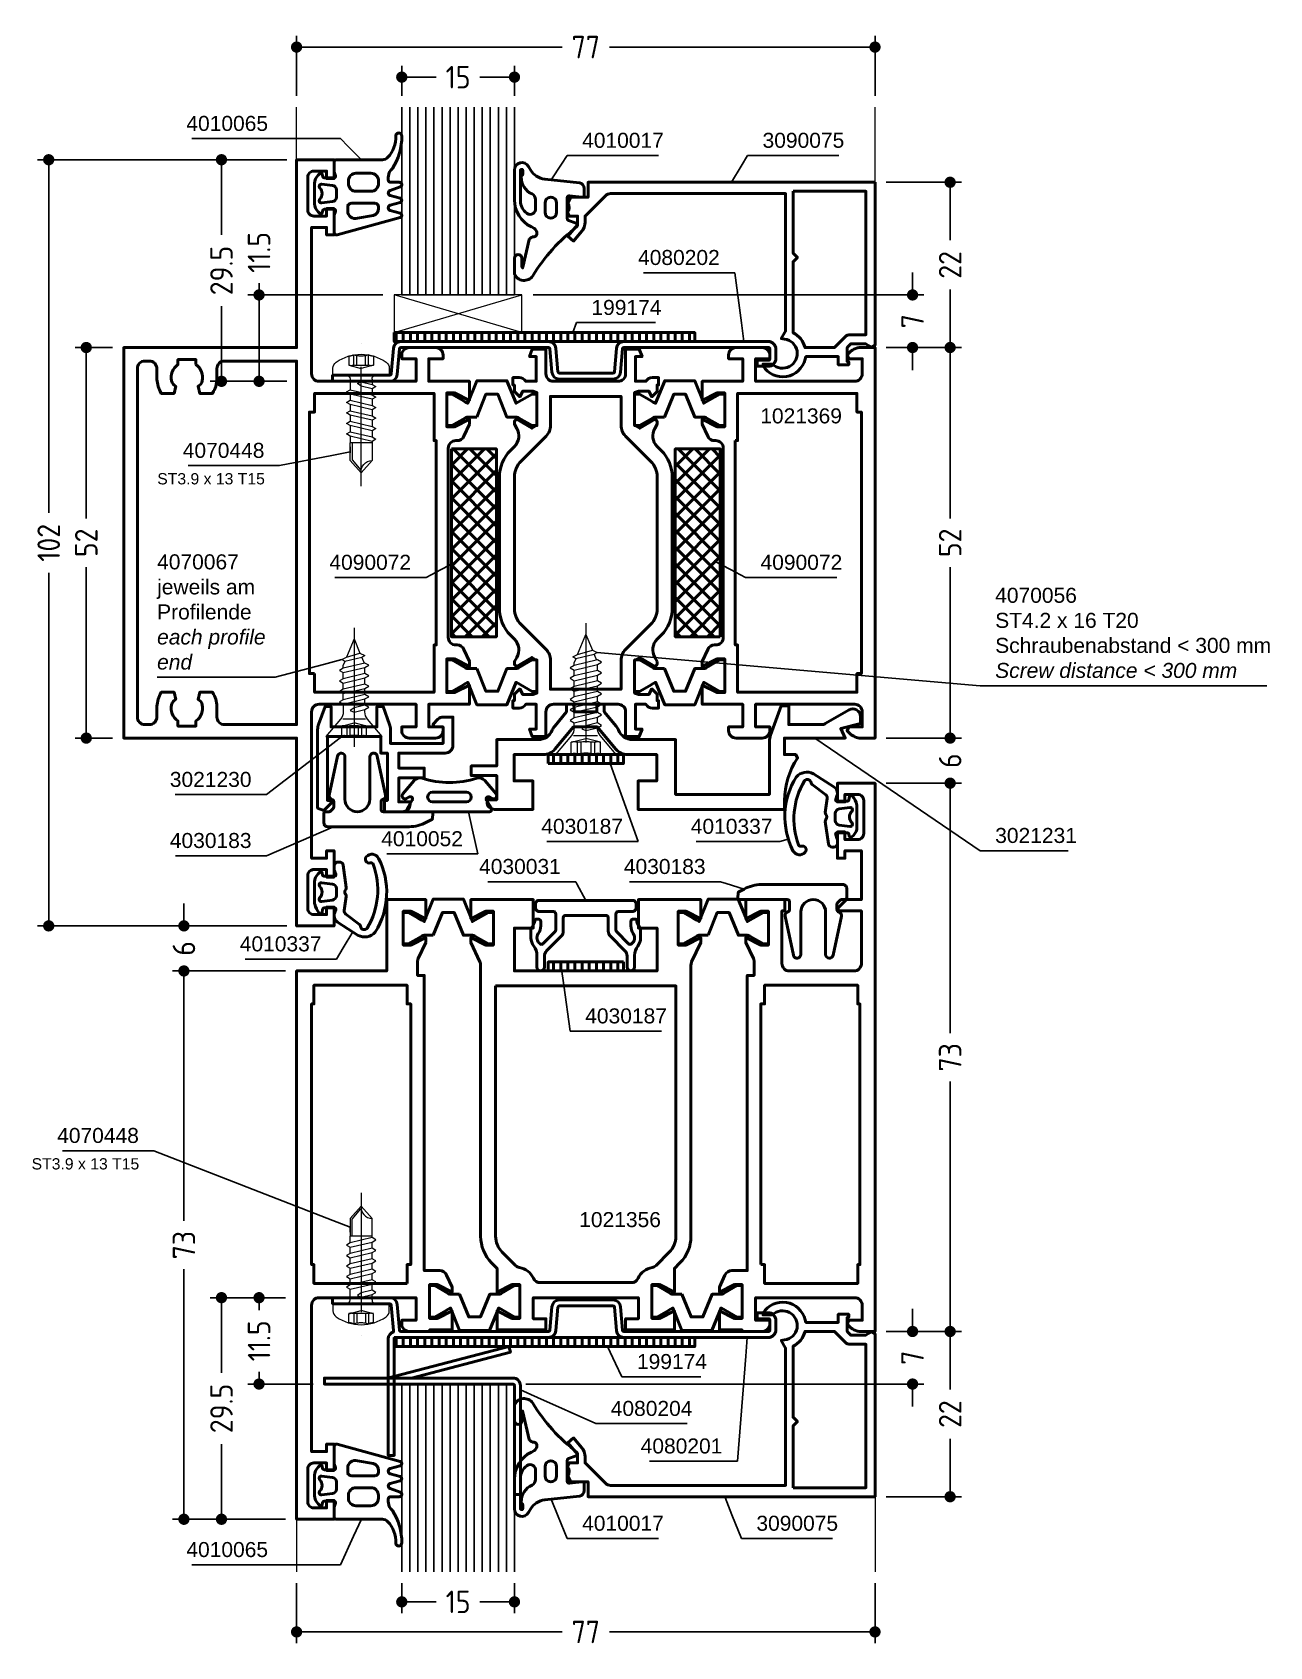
# Model space of a CAD drawing. Header units: millimetres. Extents: x 27 to 192, y 33 to 248.
import ezdxf
from ezdxf.enums import TextEntityAlignment as Align

# ---------------------------------------------------------------- set-up
doc = ezdxf.new("R2010")
doc.units = ezdxf.units.MM
doc.linetypes.add('CENTER', pattern=[50.8, 31.75, -6.35, 6.35, -6.35])
doc.linetypes.add('HIDDEN', pattern=[9.525, 6.35, -3.175])
for name, color, linetype, lineweight in [('AM_5', 3, 'Continuous', 25), ('AM_C', 50, 'Continuous', 50), ('AM_S', 80, 'Continuous', 50), ('Cent3', 70, 'CENTER', 18), ('CHide4', 10, 'HIDDEN', 13), ('Cont2', 2, 'Continuous', 25), ('Cont3', 70, 'Continuous', 18), ('Cont4', 10, 'Continuous', 13)]:
    doc.layers.add(name, color=color, linetype=linetype, lineweight=lineweight)
doc.layers.add('WBC-GER-ENG', color=7, linetype='Continuous')
doc.styles.add('HBS_DIMTEXTSTYLE', font='isocp.shx')
doc.styles.add('SWISSL', font='swissl.ttf')
doc.dimstyles.new('Konstruktionsschnitt 1-1$0', dxfattribs={"dimscale": 0, "dimtxt": 3, "dimasz": 1.5, "dimexe": 1.5, "dimexo": 1.5, "dimgap": 1.5, "dimtad": 0, "dimdsep": 46, "dimtxsty": 'HBS_DIMTEXTSTYLE', "dimblk": 'PUNKT', "dimcen": 0, "dimclrd": 3, "dimclre": 3, "dimclrt": 2, "dimadec": 1, "dimazin": 2, "dimtfac": 0.7, "dimtofl": 0, "dimtmove": 0, "dimatfit": 3, "dimfxl": 0, "dimtolj": 1, "dimtzin": 0, "dimarcsym": 0})

msp = doc.modelspace()

# ---------------------------------------------------------------- texts
at = {"layer": 'AM_5', "color": 2, "char_height": 2, "style": 'SWISSL'}
for s, insert, attachment_point in [('1021369', (134.599, 198.32), 3), ('1021356', (110.499, 89.287), 9)]:
    msp.add_mtext(s, dxfattribs=dict(at, insert=insert, attachment_point=attachment_point))

# ---------------------------------------------------------------- blocks, each defined once
blk = doc.blocks.new('*U25', base_point=(43.9, 167.94))
for p, q in [((43.9, 181.87), (18.9, 181.87)), ((43.9, 180.8), (18.9, 180.8)), ((43.9, 179.73), (18.9, 179.73)), ((43.9, 178.66), (18.9, 178.66)), ((43.9, 177.59), (18.9, 177.59)), ((43.9, 176.51), (18.9, 176.51)), ((43.9, 175.44), (18.9, 175.44)), ((43.9, 174.37), (18.9, 174.37)), ((43.9, 173.3), (18.9, 173.3)), ((43.9, 172.23), (18.9, 172.23)), ((43.9, 171.16), (18.9, 171.16)), ((43.9, 170.09), (18.9, 170.09)), ((43.9, 169.01), (18.9, 169.01))]:
    blk.add_line(p, q)
blk.add_lwpolyline([(18.9, 167.94), (43.9, 167.94), (43.9, 182.94), (18.9, 182.94)])
blk = doc.blocks.new('PUNKT')
at = {"color": 0, "linetype": 'Continuous'}
blk.add_line((-0.5, 0), (-1, 0), dxfattribs=at)
at = {"color": 0, "linetype": 'Continuous', "const_width": 0.5}
blk.add_lwpolyline([(-0.25, 0, 1), (0.25, 0, 1)], format="xyb", close=True, dxfattribs=at)
blk = doc.blocks.new('*D26')
at = {"layer": 'AM_5', "color": 3, "lineweight": -2, "transparency": 16777216}
for p, q in [((76, 41.92), (76, 37.92)), ((91, 41.92), (91, 37.92)), ((77.5, 39.42), (80.58, 39.42)), ((89.5, 39.42), (86.41, 39.42))]:
    blk.add_line(p, q, dxfattribs=at)
at = {"layer": 'AM_5', "color": 3, "lineweight": -2, "transparency": 16777216, "xscale": 1.5, "yscale": 1.5, "zscale": 1.5, "rotation": 180}
blk.add_blockref('PUNKT', (76, 39.42), dxfattribs=at)
at = {"layer": 'AM_5', "color": 3, "lineweight": -2, "transparency": 16777216, "xscale": 1.5, "yscale": 1.5, "zscale": 1.5}
blk.add_blockref('PUNKT', (91, 39.42), dxfattribs=at)
at = {"layer": 'AM_5', "color": 2, "transparency": 16777216, "insert": (83.5, 39.42), "char_height": 3, "attachment_point": 5, "style": 'HBS_DIMTEXTSTYLE'}
blk.add_mtext('\\A1;15', dxfattribs=at)
blk = doc.blocks.new('*D27')
at = {"layer": 'AM_5', "color": 3, "lineweight": -2, "transparency": 16777216}
for p, q in [((62, 41.92), (62, 33.92)), ((139, 41.92), (139, 33.92)), ((63.5, 35.42), (97.35, 35.42)), ((137.5, 35.42), (103.65, 35.42))]:
    blk.add_line(p, q, dxfattribs=at)
at = {"layer": 'AM_5', "color": 3, "lineweight": -2, "transparency": 16777216, "xscale": 1.5, "yscale": 1.5, "zscale": 1.5, "rotation": 180}
blk.add_blockref('PUNKT', (62, 35.42), dxfattribs=at)
at = {"layer": 'AM_5', "color": 3, "lineweight": -2, "transparency": 16777216, "xscale": 1.5, "yscale": 1.5, "zscale": 1.5}
blk.add_blockref('PUNKT', (139, 35.42), dxfattribs=at)
at = {"layer": 'AM_5', "color": 2, "transparency": 16777216, "insert": (100.5, 35.42), "char_height": 3, "attachment_point": 5, "style": 'HBS_DIMTEXTSTYLE'}
blk.add_mtext('\\A1;77', dxfattribs=at)
blk = doc.blocks.new('*D28')
at = {"layer": 'AM_5', "color": 3, "lineweight": -2, "transparency": 16777216}
for p, q in [((60.5, 79.92), (55.5, 79.92)), ((57, 78.42), (57, 78.28)), ((57, 69.92), (57, 70.06)), ((64.2, 68.42), (55.5, 68.42))]:
    blk.add_line(p, q, dxfattribs=at)
at = {"layer": 'AM_5', "color": 3, "lineweight": -2, "transparency": 16777216, "xscale": 1.5, "yscale": 1.5, "zscale": 1.5}
for p, rotation in [((57, 79.92), 90), ((57, 68.42), 270)]:
    blk.add_blockref('PUNKT', p, dxfattribs=dict(at, rotation=rotation))
at = {"layer": 'AM_5', "color": 2, "transparency": 16777216, "insert": (57, 74.17), "char_height": 3, "attachment_point": 5, "rotation": 90, "style": 'HBS_DIMTEXTSTYLE'}
blk.add_mtext('\\A1;11.5', dxfattribs=at)
blk = doc.blocks.new('*D29')
at = {"layer": 'AM_5', "color": 3, "lineweight": -2, "transparency": 16777216}
for p, q in [((60.5, 79.92), (50.5, 79.92)), ((52, 78.42), (52, 69.93)), ((52, 51.92), (52, 60.41)), ((60.5, 50.42), (50.5, 50.42))]:
    blk.add_line(p, q, dxfattribs=at)
at = {"layer": 'AM_5', "color": 3, "lineweight": -2, "transparency": 16777216, "xscale": 1.5, "yscale": 1.5, "zscale": 1.5}
for p, rotation in [((52, 79.92), 90), ((52, 50.42), 270)]:
    blk.add_blockref('PUNKT', p, dxfattribs=dict(at, rotation=rotation))
at = {"layer": 'AM_5', "color": 2, "transparency": 16777216, "insert": (52, 65.17), "char_height": 3, "attachment_point": 5, "rotation": 90, "style": 'HBS_DIMTEXTSTYLE'}
blk.add_mtext('\\A1;29.5', dxfattribs=at)
blk = doc.blocks.new('*D30')
at = {"layer": 'AM_5', "color": 3, "lineweight": -2, "transparency": 16777216}
for p, q in [((60.5, 123.42), (45.5, 123.42)), ((47, 121.92), (47, 90.13)), ((47, 51.92), (47, 83.71)), ((60.5, 50.42), (45.5, 50.42))]:
    blk.add_line(p, q, dxfattribs=at)
at = {"layer": 'AM_5', "color": 3, "lineweight": -2, "transparency": 16777216, "xscale": 1.5, "yscale": 1.5, "zscale": 1.5}
for p, rotation in [((47, 123.42), 90), ((47, 50.42), 270)]:
    blk.add_blockref('PUNKT', p, dxfattribs=dict(at, rotation=rotation))
at = {"layer": 'AM_5', "color": 2, "transparency": 16777216, "insert": (47, 86.92), "char_height": 3, "attachment_point": 5, "rotation": 90, "style": 'HBS_DIMTEXTSTYLE'}
blk.add_mtext('\\A1;73', dxfattribs=at)
blk = doc.blocks.new('*D31')
at = {"layer": 'AM_5', "color": 3, "lineweight": -2, "transparency": 16777216}
for p, q in [((47, 130.92), (47, 132.42)), ((60.7, 129.42), (45.5, 129.42)), ((60.5, 123.42), (45.5, 123.42)), ((47, 121.92), (47, 120.42))]:
    blk.add_line(p, q, dxfattribs=at)
at = {"layer": 'AM_5', "color": 3, "lineweight": -2, "transparency": 16777216, "xscale": 1.5, "yscale": 1.5, "zscale": 1.5}
for p, rotation in [((47, 129.42), 270), ((47, 123.42), 90)]:
    blk.add_blockref('PUNKT', p, dxfattribs=dict(at, rotation=rotation))
at = {"layer": 'AM_5', "color": 2, "transparency": 16777216, "insert": (47, 126.42), "char_height": 3, "attachment_point": 5, "rotation": 90, "style": 'HBS_DIMTEXTSTYLE'}
blk.add_mtext('\\A1;6', dxfattribs=at)
blk = doc.blocks.new('*D32')
at = {"layer": 'AM_5', "color": 3, "lineweight": -2, "transparency": 16777216}
for p, q in [((144, 76.92), (144, 78.42)), ((140.5, 75.42), (145.5, 75.42)), ((92.5, 68.42), (145.5, 68.42)), ((144, 66.92), (144, 65.42))]:
    blk.add_line(p, q, dxfattribs=at)
at = {"layer": 'AM_5', "color": 3, "lineweight": -2, "transparency": 16777216, "xscale": 1.5, "yscale": 1.5, "zscale": 1.5}
for p, rotation in [((144, 75.42), 270), ((144, 68.42), 90)]:
    blk.add_blockref('PUNKT', p, dxfattribs=dict(at, rotation=rotation))
at = {"layer": 'AM_5', "color": 2, "transparency": 16777216, "insert": (144, 71.92), "char_height": 3, "attachment_point": 5, "rotation": 90, "style": 'HBS_DIMTEXTSTYLE'}
blk.add_mtext('\\A1;7', dxfattribs=at)
blk = doc.blocks.new('*D33')
at = {"layer": 'AM_5', "color": 3, "lineweight": -2, "transparency": 16777216}
for p, q in [((140.5, 75.42), (150.5, 75.42)), ((149, 73.92), (149, 67.7)), ((149, 54.92), (149, 61.14)), ((140.5, 53.42), (150.5, 53.42))]:
    blk.add_line(p, q, dxfattribs=at)
at = {"layer": 'AM_5', "color": 3, "lineweight": -2, "transparency": 16777216, "xscale": 1.5, "yscale": 1.5, "zscale": 1.5}
for p, rotation in [((149, 75.42), 90), ((149, 53.42), 270)]:
    blk.add_blockref('PUNKT', p, dxfattribs=dict(at, rotation=rotation))
at = {"layer": 'AM_5', "color": 2, "transparency": 16777216, "insert": (149, 64.42), "char_height": 3, "attachment_point": 5, "rotation": 90, "style": 'HBS_DIMTEXTSTYLE'}
blk.add_mtext('\\A1;22', dxfattribs=at)
blk = doc.blocks.new('*D34')
at = {"layer": 'AM_5', "color": 3, "lineweight": -2, "transparency": 16777216}
for p, q in [((140.5, 148.42), (150.5, 148.42)), ((149, 146.92), (149, 115.13)), ((149, 76.92), (149, 108.71)), ((140.5, 75.42), (150.5, 75.42))]:
    blk.add_line(p, q, dxfattribs=at)
at = {"layer": 'AM_5', "color": 3, "lineweight": -2, "transparency": 16777216, "xscale": 1.5, "yscale": 1.5, "zscale": 1.5}
for p, rotation in [((149, 148.42), 90), ((149, 75.42), 270)]:
    blk.add_blockref('PUNKT', p, dxfattribs=dict(at, rotation=rotation))
at = {"layer": 'AM_5', "color": 2, "transparency": 16777216, "insert": (149, 111.92), "char_height": 3, "attachment_point": 5, "rotation": 90, "style": 'HBS_DIMTEXTSTYLE'}
blk.add_mtext('\\A1;73', dxfattribs=at)
blk = doc.blocks.new('*D35')
at = {"layer": 'AM_5', "color": 3, "lineweight": -2, "transparency": 16777216}
for p, q in [((149, 155.92), (149, 157.42)), ((140.5, 154.42), (150.5, 154.42)), ((140.5, 148.42), (150.5, 148.42)), ((149, 146.92), (149, 145.42))]:
    blk.add_line(p, q, dxfattribs=at)
at = {"layer": 'AM_5', "color": 3, "lineweight": -2, "transparency": 16777216, "xscale": 1.5, "yscale": 1.5, "zscale": 1.5}
for p, rotation in [((149, 154.42), 270), ((149, 148.42), 90)]:
    blk.add_blockref('PUNKT', p, dxfattribs=dict(at, rotation=rotation))
at = {"layer": 'AM_5', "color": 2, "transparency": 16777216, "insert": (149, 151.42), "char_height": 3, "attachment_point": 5, "rotation": 90, "style": 'HBS_DIMTEXTSTYLE'}
blk.add_mtext('\\A1;6', dxfattribs=at)
blk = doc.blocks.new('*S457')
at = {"layer": 'AM_5', "color": 3}
for p, q in [((58, 138.76), (66.9, 142.62)), ((66.9, 142.62), (66.9, 142.62)), ((45.87, 138.76), (58, 138.76))]:
    blk.add_line(p, q, dxfattribs=at)
at = {"layer": 'AM_5', "color": 2, "insert": (56, 139.76), "char_height": 2, "attachment_point": 9, "style": 'SWISSL'}
blk.add_mtext('4030183', dxfattribs=at)
blk = doc.blocks.new('*S458')
at = {"layer": 'AM_5', "color": 3}
for p, q in [((106.31, 135.3), (118.44, 135.3)), ((118.44, 135.3), (119.19, 135.07))]:
    blk.add_line(p, q, dxfattribs=at)
at = {"layer": 'AM_5', "color": 3, "linetype": 'Continuous'}
blk.add_line((119.19, 135.07), (121.58, 134.33), dxfattribs=at)
at = {"layer": 'AM_5', "color": 2, "insert": (116.44, 136.3), "char_height": 2, "attachment_point": 9, "style": 'SWISSL'}
blk.add_mtext('4030183', dxfattribs=at)
blk = doc.blocks.new('*S459')
at = {"layer": 'AM_5', "color": 3, "linetype": 'Continuous'}
blk.add_line((96.82, 50.77), (95.88, 53.09), dxfattribs=at)
at = {"layer": 'AM_5', "color": 3}
for p, q in [((98.01, 47.86), (96.82, 50.77)), ((110.16, 47.86), (98.01, 47.86))]:
    blk.add_line(p, q, dxfattribs=at)
at = {"layer": 'AM_5', "color": 2, "insert": (100.01, 48.86), "char_height": 2, "attachment_point": 7, "style": 'SWISSL'}
blk.add_mtext('4010017', dxfattribs=at)
blk = doc.blocks.new('*D60')
at = {"layer": 'AM_5', "color": 3, "lineweight": -2, "transparency": 16777216}
for p, q in [((76, 239.92), (76, 243.92)), ((91, 239.92), (91, 243.92)), ((77.5, 242.42), (80.58, 242.42)), ((89.5, 242.42), (86.41, 242.42))]:
    blk.add_line(p, q, dxfattribs=at)
at = {"layer": 'AM_5', "color": 3, "lineweight": -2, "transparency": 16777216, "xscale": 1.5, "yscale": 1.5, "zscale": 1.5, "rotation": 180}
blk.add_blockref('PUNKT', (76, 242.42), dxfattribs=at)
at = {"layer": 'AM_5', "color": 3, "lineweight": -2, "transparency": 16777216, "xscale": 1.5, "yscale": 1.5, "zscale": 1.5}
blk.add_blockref('PUNKT', (91, 242.42), dxfattribs=at)
at = {"layer": 'AM_5', "color": 2, "transparency": 16777216, "insert": (83.5, 242.42), "char_height": 3, "attachment_point": 5, "style": 'HBS_DIMTEXTSTYLE'}
blk.add_mtext('\\A1;15', dxfattribs=at)
blk = doc.blocks.new('*D61')
at = {"layer": 'AM_5', "color": 3, "lineweight": -2, "transparency": 16777216}
for p, q in [((62, 239.92), (62, 247.92)), ((139, 239.92), (139, 247.92)), ((63.5, 246.42), (97.35, 246.42)), ((137.5, 246.42), (103.65, 246.42))]:
    blk.add_line(p, q, dxfattribs=at)
at = {"layer": 'AM_5', "color": 3, "lineweight": -2, "transparency": 16777216, "xscale": 1.5, "yscale": 1.5, "zscale": 1.5, "rotation": 180}
blk.add_blockref('PUNKT', (62, 246.42), dxfattribs=at)
at = {"layer": 'AM_5', "color": 3, "lineweight": -2, "transparency": 16777216, "xscale": 1.5, "yscale": 1.5, "zscale": 1.5}
blk.add_blockref('PUNKT', (139, 246.42), dxfattribs=at)
at = {"layer": 'AM_5', "color": 2, "transparency": 16777216, "insert": (100.5, 246.42), "char_height": 3, "attachment_point": 5, "style": 'HBS_DIMTEXTSTYLE'}
blk.add_mtext('\\A1;77', dxfattribs=at)
blk = doc.blocks.new('*S460')
at = {"layer": 'AM_5', "color": 3, "linetype": 'Continuous'}
blk.add_line((97.26, 230.84), (95.88, 228.76), dxfattribs=at)
at = {"layer": 'AM_5', "color": 3}
for p, q in [((98.01, 231.98), (97.26, 230.84)), ((110.16, 231.98), (98.01, 231.98))]:
    blk.add_line(p, q, dxfattribs=at)
at = {"layer": 'AM_5', "color": 2, "insert": (100.01, 232.98), "char_height": 2, "attachment_point": 7, "style": 'SWISSL'}
blk.add_mtext('4010017', dxfattribs=at)
blk = doc.blocks.new('*S461')
at = {"layer": 'AM_5', "color": 3}
for p, q in [((48.07, 234.23), (67.85, 234.23)), ((67.85, 234.23), (68.86, 233.2))]:
    blk.add_line(p, q, dxfattribs=at)
at = {"layer": 'AM_5', "color": 3, "linetype": 'Continuous'}
blk.add_line((68.86, 233.2), (70.62, 231.42), dxfattribs=at)
at = {"layer": 'AM_5', "color": 2, "insert": (58.2, 235.23), "char_height": 2, "attachment_point": 9, "style": 'SWISSL'}
blk.add_mtext('4010065', dxfattribs=at)
blk = doc.blocks.new('*S462')
at = {"layer": 'AM_5', "color": 3, "linetype": 'Continuous'}
blk.add_line((97.57, 121.51), (97.22, 123.99), dxfattribs=at)
at = {"layer": 'AM_5', "color": 3}
for p, q in [((98.42, 115.41), (97.57, 121.51)), ((110.57, 115.41), (98.42, 115.41))]:
    blk.add_line(p, q, dxfattribs=at)
at = {"layer": 'AM_5', "color": 2, "insert": (100.42, 116.41), "char_height": 2, "attachment_point": 7, "style": 'SWISSL'}
blk.add_mtext('4030187', dxfattribs=at)
blk = doc.blocks.new('*S463')
at = {"layer": 'AM_5', "color": 3}
for p, q in [((87.47, 135.3), (99.17, 135.3)), ((99.17, 135.3), (99.32, 135.03))]:
    blk.add_line(p, q, dxfattribs=at)
at = {"layer": 'AM_5', "color": 3, "linetype": 'Continuous'}
blk.add_line((99.32, 135.03), (100.5, 132.82), dxfattribs=at)
at = {"layer": 'AM_5', "color": 2, "insert": (97.17, 136.3), "char_height": 2, "attachment_point": 9, "style": 'SWISSL'}
blk.add_mtext('4030031', dxfattribs=at)
blk = doc.blocks.new('WS4070448')
at = {"layer": 'Cent3', "ltscale": 0.5}
blk.add_line((8.05, -14.4), (8.07, 4.66), dxfattribs=at)
at = {"layer": 'CHide4', "ltscale": 0.3}
for p, q in [((7.1, 1.69), (7.1, 3.08)), ((7.51, 1.69), (7.51, 2.97)), ((8.63, 1.69), (8.63, 2.97)), ((9.04, 1.69), (9.04, 3.08))]:
    blk.add_line(p, q, dxfattribs=at)
for points in [[(6.42, 2.92), (6.42, 1.69)], [(9.72, 2.92), (9.72, 1.69)], [(6.42, 1.69), (8.07, 1.25)], [(9.72, 1.69), (8.07, 1.25)]]:
    blk.add_lwpolyline(points, dxfattribs=at)
for centre, radius, start, end in [((6.48, 4.2), 1.28, 267.2848, 298.8872), ((8.07, 5.85), 2.94, 250.6988, 289.3012), ((9.66, 4.2), 1.28, 241.1128, 272.7152), ((6.76, 2.85), 1.21, 253.6643, 286.3357), ((8.07, 11.78), 10.13, 264.4948, 275.5052), ((9.38, 2.85), 1.21, 253.6643, 286.3357)]:
    blk.add_arc(centre, radius, start, end, dxfattribs=at)
at = {"layer": 'Cont4'}
for p, q in [((6.62, -8.64), (6.62, -11)), ((6.62, -8.64), (9.52, -8.64)), ((9.52, -11), (9.52, -8.64)), ((6.62, -11), (8.07, -12.64)), ((8.07, -12.64), (9.52, -11))]:
    blk.add_line(p, q, dxfattribs=at)
blk.add_lwpolyline([(11.39, 2.11, 0.314856), (4.74, 2.11, 0.244912), (4.32, 1.29), (4.32, 0.36), (11.82, 0.36), (11.82, 1.29, 0.244912), (11.39, 2.11, 0.138291)], format="xyb", dxfattribs=at)
for points in [[(6.12, -1.14), (6.62, -1.43), (8.07, -1.08), (8.57, -0.71), (8.07, -0.51), (6.62, -0.85)], [(6.12, -2.54), (6.62, -2.83), (9.52, -2.14), (10.02, -1.85), (9.52, -1.56), (6.62, -2.25)], [(6.12, -3.94), (6.62, -4.23), (9.52, -3.54), (10.02, -3.25), (9.52, -2.96), (6.62, -3.65)], [(6.12, -5.34), (6.62, -5.63), (9.52, -4.94), (10.02, -4.65), (9.52, -4.36), (6.62, -5.05)], [(6.12, -6.74), (6.62, -7.03), (9.52, -6.34), (10.02, -6.05), (9.52, -5.76), (6.62, -6.45)], [(6.12, -8.14), (6.62, -8.43), (9.52, -7.74), (10.02, -7.45), (9.52, -7.16), (6.62, -7.85)]]:
    blk.add_lwpolyline(points, close=True, dxfattribs=at)
for points in [[(6.62, -0.14), (6.62, -0.85)], [(6.62, -1.43), (6.62, -1.85)], [(6.62, -1.43), (6.62, -2.25)], [(6.62, -1.43), (6.62, -2.25)], [(9.52, -0.14), (9.52, -1.56)], [(9.52, -2.14), (9.52, -2.96)], [(6.62, -2.83), (6.62, -3.65)], [(6.62, -4.23), (6.62, -5.05)], [(9.52, -3.54), (9.52, -4.36)], [(6.62, -5.63), (6.62, -6.45)], [(9.52, -4.94), (9.52, -5.76)], [(9.52, -6.34), (9.52, -7.16)], [(6.62, -7.03), (6.62, -7.85)], [(6.62, -8.43), (6.62, -8.64)], [(9.52, -7.74), (9.52, -8.64)], [(6.62, -9.83), (6.62, -10.65)], [(9.27, -8.64), (9.27, -10.89), (8.1, -12.28)], [(9.52, -9.14), (9.52, -9.96)]]:
    blk.add_lwpolyline(points, dxfattribs=at)
for centre, radius, start, end in [((6.12, -0.14), 0.5, 0, 90), ((10.02, -0.14), 0.5, 90, 180), ((6.61, -12.47), 1.47, 353.4244, 89.6688)]:
    blk.add_arc(centre, radius, start, end, dxfattribs=at)
blk = doc.blocks.new('*S464')
at = {"layer": 'AM_5', "color": 3}
for p, q in [((59.72, 190.7), (66.69, 192.06)), ((47.58, 190.7), (59.72, 190.7))]:
    blk.add_line(p, q, dxfattribs=at)
at = {"layer": 'AM_5', "color": 3, "linetype": 'Continuous'}
blk.add_line((66.69, 192.06), (69.14, 192.54), dxfattribs=at)
at = {"layer": 'AM_5', "color": 2, "insert": (57.72, 191.7), "char_height": 2, "attachment_point": 9, "style": 'SWISSL'}
blk.add_mtext('4070448', dxfattribs=at)
blk = doc.blocks.new('*D67')
at = {"layer": 'AM_5', "color": 3, "lineweight": -2, "transparency": 16777216}
for p, q in [((140.5, 228.42), (150.5, 228.42)), ((149, 226.92), (149, 220.7)), ((149, 207.92), (149, 214.14)), ((140.5, 206.42), (150.5, 206.42))]:
    blk.add_line(p, q, dxfattribs=at)
at = {"layer": 'AM_5', "color": 3, "lineweight": -2, "transparency": 16777216, "xscale": 1.5, "yscale": 1.5, "zscale": 1.5}
for p, rotation in [((149, 228.42), 90), ((149, 206.42), 270)]:
    blk.add_blockref('PUNKT', p, dxfattribs=dict(at, rotation=rotation))
at = {"layer": 'AM_5', "color": 2, "transparency": 16777216, "insert": (149, 217.42), "char_height": 3, "attachment_point": 5, "rotation": 90, "style": 'HBS_DIMTEXTSTYLE'}
blk.add_mtext('\\A1;22', dxfattribs=at)
blk = doc.blocks.new('*D68')
at = {"layer": 'AM_5', "color": 3, "lineweight": -2, "transparency": 16777216}
for p, q in [((144, 214.92), (144, 216.42)), ((93.5, 213.42), (145.5, 213.42)), ((140.5, 206.42), (145.5, 206.42)), ((144, 204.92), (144, 203.42))]:
    blk.add_line(p, q, dxfattribs=at)
at = {"layer": 'AM_5', "color": 3, "lineweight": -2, "transparency": 16777216, "xscale": 1.5, "yscale": 1.5, "zscale": 1.5}
for p, rotation in [((144, 213.42), 270), ((144, 206.42), 90)]:
    blk.add_blockref('PUNKT', p, dxfattribs=dict(at, rotation=rotation))
at = {"layer": 'AM_5', "color": 2, "transparency": 16777216, "insert": (144, 209.92), "char_height": 3, "attachment_point": 5, "rotation": 90, "style": 'HBS_DIMTEXTSTYLE'}
blk.add_mtext('\\A1;7', dxfattribs=at)
blk = doc.blocks.new('*D69')
at = {"layer": 'AM_5', "color": 3, "lineweight": -2, "transparency": 16777216}
for p, q in [((57, 213.42), (57, 214.97)), ((73.5, 213.42), (55.5, 213.42)), ((57, 203.42), (57, 211.92)), ((60.7, 201.92), (55.5, 201.92))]:
    blk.add_line(p, q, dxfattribs=at)
at = {"layer": 'AM_5', "color": 3, "lineweight": -2, "transparency": 16777216, "xscale": 1.5, "yscale": 1.5, "zscale": 1.5}
for p, rotation in [((57, 213.42), 90), ((57, 201.92), 270)]:
    blk.add_blockref('PUNKT', p, dxfattribs=dict(at, rotation=rotation))
at = {"layer": 'AM_5', "color": 2, "transparency": 16777216, "insert": (57, 219.08), "char_height": 3, "attachment_point": 5, "rotation": 90, "style": 'HBS_DIMTEXTSTYLE'}
blk.add_mtext('\\A1;11.5', dxfattribs=at)
blk = doc.blocks.new('*D70')
at = {"layer": 'AM_5', "color": 3, "lineweight": -2, "transparency": 16777216}
for p, q in [((60.7, 231.42), (50.5, 231.42)), ((52, 229.92), (52, 221.43)), ((52, 203.42), (52, 211.92)), ((60.7, 201.92), (50.5, 201.92))]:
    blk.add_line(p, q, dxfattribs=at)
at = {"layer": 'AM_5', "color": 3, "lineweight": -2, "transparency": 16777216, "xscale": 1.5, "yscale": 1.5, "zscale": 1.5}
for p, rotation in [((52, 231.42), 90), ((52, 201.92), 270)]:
    blk.add_blockref('PUNKT', p, dxfattribs=dict(at, rotation=rotation))
at = {"layer": 'AM_5', "color": 2, "transparency": 16777216, "insert": (52, 216.67), "char_height": 3, "attachment_point": 5, "rotation": 90, "style": 'HBS_DIMTEXTSTYLE'}
blk.add_mtext('\\A1;29.5', dxfattribs=at)
blk = doc.blocks.new('*S465')
at = {"layer": 'AM_5', "color": 3, "linetype": 'Continuous'}
blk.add_line((121.18, 230.56), (119.9, 228.42), dxfattribs=at)
at = {"layer": 'AM_5', "color": 3}
for p, q in [((122.03, 231.98), (121.18, 230.56)), ((134.17, 231.98), (122.03, 231.98))]:
    blk.add_line(p, q, dxfattribs=at)
at = {"layer": 'AM_5', "color": 2, "insert": (124.03, 232.98), "char_height": 2, "attachment_point": 7, "style": 'SWISSL'}
blk.add_mtext('3090075', dxfattribs=at)
blk = doc.blocks.new('*S466')
at = {"layer": 'AM_5', "color": 3}
for p, q in [((99.25, 209.73), (98.76, 208.42)), ((109.77, 209.73), (99.25, 209.73))]:
    blk.add_line(p, q, dxfattribs=at)
at = {"layer": 'AM_5', "color": 2, "insert": (101.25, 210.73), "char_height": 2, "attachment_point": 7, "style": 'SWISSL'}
blk.add_mtext('199174', dxfattribs=at)
blk = doc.blocks.new('*S467')
at = {"layer": 'AM_5', "color": 3}
for p, q in [((108.19, 216.38), (120.33, 216.38)), ((120.33, 216.38), (121.22, 209.7))]:
    blk.add_line(p, q, dxfattribs=at)
at = {"layer": 'AM_5', "color": 3, "linetype": 'Continuous'}
blk.add_line((121.22, 209.7), (121.55, 207.22), dxfattribs=at)
at = {"layer": 'AM_5', "color": 2, "insert": (118.33, 217.38), "char_height": 2, "attachment_point": 9, "style": 'SWISSL'}
blk.add_mtext('4080202', dxfattribs=at)
blk = doc.blocks.new('ZAHL rechts')
at = {"layer": 'AM_5', "color": 2, "style": 'SWISSL'}
blk.add_attdef('XXX', text='', height=1.5, dxfattribs=at).set_placement((-1.95, -2.5), align=Align.RIGHT)
blk = doc.blocks.new('*S468')
at = {"layer": 'AM_5', "color": 3}
for p, q in [((79.24, 175.8), (81.25, 176.87)), ((67.1, 175.8), (79.24, 175.8))]:
    blk.add_line(p, q, dxfattribs=at)
at = {"layer": 'AM_5', "color": 3, "linetype": 'Continuous'}
blk.add_line((81.25, 176.87), (83.46, 178.04), dxfattribs=at)
at = {"layer": 'AM_5', "color": 2, "insert": (77.24, 176.8), "char_height": 2, "attachment_point": 9, "style": 'SWISSL'}
blk.add_mtext('4090072', dxfattribs=at)
blk = doc.blocks.new('*S469')
at = {"layer": 'AM_5', "color": 3, "linetype": 'Continuous'}
blk.add_line((119.75, 176.87), (117.54, 178.04), dxfattribs=at)
at = {"layer": 'AM_5', "color": 3}
for p, q in [((121.76, 175.8), (119.75, 176.87)), ((133.9, 175.8), (121.76, 175.8))]:
    blk.add_line(p, q, dxfattribs=at)
at = {"layer": 'AM_5', "color": 2, "insert": (123.76, 176.8), "char_height": 2, "attachment_point": 7, "style": 'SWISSL'}
blk.add_mtext('4090072', dxfattribs=at)
blk = doc.blocks.new('*S470')
at = {"layer": 'WBC-GER-ENG', "color": 3, "linetype": 'Continuous'}
blk.add_line((104.49, 165.6), (102, 165.81), dxfattribs=at)
at = {"layer": 'WBC-GER-ENG', "color": 3}
for p, q in [((153, 161.4), (104.49, 165.6)), ((191.18, 161.4), (153, 161.4))]:
    blk.add_line(p, q, dxfattribs=at)
at = {"layer": 'WBC-GER-ENG', "color": 2, "insert": (155, 162.4), "char_height": 2, "attachment_point": 7, "style": 'SWISSL'}
blk.add_mtext('4070056\\PST4.2 x 16 T20\\PSchraubenabstand < 300 mm\\P\\fSwis721 Lt BT|b0|i1|c0|p34;Screw distance < 300 mm', dxfattribs=at)
blk = doc.blocks.new('*S471')
at = {"layer": 'AM_5', "color": 3, "linetype": 'Continuous'}
blk.add_line((68.19, 126.48), (69.47, 128.62), dxfattribs=at)
at = {"layer": 'AM_5', "color": 3}
for p, q in [((55.16, 125), (67.31, 125)), ((67.31, 125), (68.19, 126.48))]:
    blk.add_line(p, q, dxfattribs=at)
at = {"layer": 'AM_5', "color": 2, "insert": (65.31, 126), "char_height": 2, "attachment_point": 9, "style": 'SWISSL'}
blk.add_mtext('4010337', dxfattribs=at)
blk = doc.blocks.new('*S472')
at = {"layer": 'AM_5', "color": 3}
for p, q in [((115.2, 140.65), (126.35, 140.65)), ((126.35, 140.65), (127.45, 140.96))]:
    blk.add_line(p, q, dxfattribs=at)
at = {"layer": 'AM_5', "color": 2, "insert": (125.35, 141.65), "char_height": 2, "attachment_point": 9, "style": 'SWISSL'}
blk.add_mtext('4010337', dxfattribs=at)
blk = doc.blocks.new('*S473')
at = {"layer": 'AM_5', "color": 3, "linetype": 'Continuous'}
blk.add_line((104.45, 71.17), (103.37, 73.42), dxfattribs=at)
at = {"layer": 'AM_5', "color": 3}
for p, q in [((105.31, 69.39), (104.45, 71.17)), ((115.83, 69.39), (105.31, 69.39))]:
    blk.add_line(p, q, dxfattribs=at)
at = {"layer": 'AM_5', "color": 2, "insert": (107.31, 70.39), "char_height": 2, "attachment_point": 7, "style": 'SWISSL'}
blk.add_mtext('199174', dxfattribs=at)
blk = doc.blocks.new('*S474')
at = {"layer": 'AM_5', "color": 3, "linetype": 'Continuous'}
blk.add_line((119.96, 51), (119.04, 53.33), dxfattribs=at)
at = {"layer": 'AM_5', "color": 3}
for p, q in [((121.21, 47.86), (119.96, 51)), ((133.34, 47.86), (121.21, 47.86))]:
    blk.add_line(p, q, dxfattribs=at)
at = {"layer": 'AM_5', "color": 2, "insert": (123.21, 48.86), "char_height": 2, "attachment_point": 7, "style": 'SWISSL'}
blk.add_mtext('3090075', dxfattribs=at)
blk = doc.blocks.new('*S475')
at = {"layer": 'AM_5', "color": 3, "linetype": 'Continuous'}
blk.add_line((69.58, 48.15), (70.62, 50.42), dxfattribs=at)
at = {"layer": 'AM_5', "color": 3}
for p, q in [((67.85, 44.36), (69.58, 48.15)), ((48.07, 44.36), (67.85, 44.36))]:
    blk.add_line(p, q, dxfattribs=at)
at = {"layer": 'AM_5', "color": 2, "insert": (58.2, 45.36), "char_height": 2, "attachment_point": 9, "style": 'SWISSL'}
blk.add_mtext('4010065', dxfattribs=at)
blk = doc.blocks.new('ws4070056')
at = {"layer": 'Cent3', "ltscale": 0.5}
blk.add_line((0, -17.5), (0, 1.5), dxfattribs=at)
at = {"layer": 'CHide4', "ltscale": 0.5}
for p, q in [((-1.17, -1.64), (-1.17, 0)), ((1.13, -1.64), (1.13, 0)), ((-0.68, -1.64), (-0.68, -0.13)), ((0.64, -1.64), (0.64, -0.13))]:
    blk.add_line(p, q, dxfattribs=at)
for points in [[(-1.97, 0), (-1.97, -1.64)], [(1.93, 0), (1.93, -1.64)], [(-1.97, -1.64), (-0.02, -2.16)], [(1.93, -1.64), (-0.02, -2.16)], [(1.62, -2.53), (-1.62, -2.53)]]:
    blk.add_lwpolyline(points, dxfattribs=at)
for centre, radius, start, end in [((-1.57, 0.41), 0.571, 225.3933, 314.6067), ((-0.02, 3.28), 3.47, 250.6988, 289.3012), ((1.53, 0.43), 0.591, 227.294, 312.706), ((-1.57, -0.27), 1.43, 253.6643, 286.3357), ((-0.02, 10.28), 11.97, 264.4948, 275.5052), ((1.53, -0.27), 1.43, 253.6643, 286.3357)]:
    blk.add_arc(centre, radius, start, end, dxfattribs=at)
at = {"layer": 'Cont4'}
blk.add_lwpolyline([(1.55, -3.56, -0.176327), (1.92, -2.53), (4.05, 0), (-4.05, 0), (-1.92, -2.53, -0.176327), (-1.55, -3.56)], format="xyb", dxfattribs=at)
for points in [[(-1.55, -3.58), (-2.1, -3.9), (-1.55, -4.22), (0, -3.85), (0.55, -3.43), (0, -3.21)], [(-1.55, -4.98), (-2.1, -5.3), (-1.55, -5.62), (1.55, -4.88), (2.1, -4.56), (1.55, -4.24)], [(-1.55, -6.38), (-2.1, -6.7), (-1.55, -7.02), (1.55, -6.28), (2.1, -5.96), (1.55, -5.64)], [(-1.55, -7.78), (-2.1, -8.1), (-1.55, -8.42), (1.55, -7.68), (2.1, -7.36), (1.55, -7.04)], [(-1.55, -9.18), (-2.1, -9.5), (-1.55, -9.82), (1.55, -9.08), (2.1, -8.76), (1.55, -8.44)], [(-1.55, -10.58), (-2.1, -10.9), (-1.55, -11.22), (1.55, -10.48), (2.1, -10.16), (1.55, -9.84)], [(-1.55, -11.98), (-2.1, -12.3), (-1.55, -12.62), (1.55, -11.88), (2.1, -11.56), (1.55, -11.24)], [(1.34, -12.76), (1.73, -13.02), (1.11, -13.33), (-0.87, -13.9), (-1.5, -13.59), (-1.11, -13.33)]]:
    blk.add_lwpolyline(points, close=True, dxfattribs=at)
for points in [[(-1.55, -4.22), (-1.55, -4.98)], [(1.55, -3.56), (1.55, -4.24)], [(-1.55, -5.62), (-1.55, -6.38)], [(1.55, -4.88), (1.55, -5.64)], [(1.55, -6.28), (1.55, -7.04)], [(-1.55, -7.02), (-1.55, -7.78)], [(-1.55, -8.42), (-1.55, -9.18)], [(1.55, -7.68), (1.55, -8.44)], [(-1.55, -9.82), (-1.55, -10.58)], [(1.55, -9.08), (1.55, -9.84)], [(1.55, -10.48), (1.55, -11.24)], [(-1.55, -11.22), (-1.55, -11.98)], [(-1.11, -13.33), (-1.41, -12.59)], [(1.34, -12.76), (1.55, -12.26)], [(1.55, -11.88), (1.55, -12.26)], [(1.11, -13.33), (0, -16), (-0.87, -13.9)]]:
    blk.add_lwpolyline(points, dxfattribs=at)
blk = doc.blocks.new('*D81')
at = {"layer": 'AM_5', "color": 3, "lineweight": -2, "transparency": 16777216}
for p, q in [((60.7, 231.42), (27.5, 231.42)), ((29, 229.92), (29, 184.41)), ((29, 130.92), (29, 176.43)), ((60.7, 129.42), (27.5, 129.42))]:
    blk.add_line(p, q, dxfattribs=at)
at = {"layer": 'AM_5', "color": 3, "lineweight": -2, "transparency": 16777216, "xscale": 1.5, "yscale": 1.5, "zscale": 1.5}
for p, rotation in [((29, 231.42), 90), ((29, 129.42), 270)]:
    blk.add_blockref('PUNKT', p, dxfattribs=dict(at, rotation=rotation))
at = {"layer": 'AM_5', "color": 2, "transparency": 16777216, "insert": (29, 180.42), "char_height": 3, "attachment_point": 5, "rotation": 90, "style": 'HBS_DIMTEXTSTYLE'}
blk.add_mtext('\\A1;102', dxfattribs=at)
blk = doc.blocks.new('*D82')
at = {"layer": 'AM_5', "color": 3, "lineweight": -2, "transparency": 16777216}
for p, q in [((140.5, 206.42), (150.5, 206.42)), ((149, 204.92), (149, 183.66)), ((149, 155.92), (149, 177.18)), ((140.5, 154.42), (150.5, 154.42))]:
    blk.add_line(p, q, dxfattribs=at)
at = {"layer": 'AM_5', "color": 3, "lineweight": -2, "transparency": 16777216, "xscale": 1.5, "yscale": 1.5, "zscale": 1.5}
for p, rotation in [((149, 206.42), 90), ((149, 154.42), 270)]:
    blk.add_blockref('PUNKT', p, dxfattribs=dict(at, rotation=rotation))
at = {"layer": 'AM_5', "color": 2, "transparency": 16777216, "insert": (149, 180.42), "char_height": 3, "attachment_point": 5, "rotation": 90, "style": 'HBS_DIMTEXTSTYLE'}
blk.add_mtext('\\A1;52', dxfattribs=at)
blk = doc.blocks.new('*S476')
at = {"layer": 'AM_5', "color": 3, "linetype": 'Continuous'}
blk.add_line((85.42, 142.18), (84.87, 144.62), dxfattribs=at)
at = {"layer": 'AM_5', "color": 3}
for p, q in [((86.14, 139), (85.42, 142.18)), ((74, 139), (86.14, 139))]:
    blk.add_line(p, q, dxfattribs=at)
at = {"layer": 'AM_5', "color": 2, "insert": (84.14, 140), "char_height": 2, "attachment_point": 9, "style": 'SWISSL'}
blk.add_mtext('4010052', dxfattribs=at)
blk = doc.blocks.new('*S477')
at = {"layer": 'AM_5', "color": 3}
for p, q in [((58, 146.89), (66.02, 153.09)), ((45.84, 146.89), (58, 146.89))]:
    blk.add_line(p, q, dxfattribs=at)
at = {"layer": 'AM_5', "color": 3, "linetype": 'Continuous'}
blk.add_line((66.02, 153.09), (68, 154.62), dxfattribs=at)
at = {"layer": 'AM_5', "color": 2, "insert": (56, 147.89), "char_height": 2, "attachment_point": 9, "style": 'SWISSL'}
blk.add_mtext('3021230', dxfattribs=at)
blk = doc.blocks.new('*S478')
at = {"layer": 'AM_5', "color": 3, "linetype": 'Continuous'}
blk.add_line((133.06, 153.01), (131, 154.42), dxfattribs=at)
at = {"layer": 'AM_5', "color": 3}
for p, q in [((153, 139.43), (133.06, 153.01)), ((164.7, 139.43), (153, 139.43))]:
    blk.add_line(p, q, dxfattribs=at)
at = {"layer": 'AM_5', "color": 2, "insert": (155, 140.43), "char_height": 2, "attachment_point": 7, "style": 'SWISSL'}
blk.add_mtext('3021231', dxfattribs=at)
blk = doc.blocks.new('*S479')
at = {"layer": 'AM_5', "color": 3, "linetype": 'Continuous'}
blk.add_line((104.57, 148.67), (103.73, 151.02), dxfattribs=at)
at = {"layer": 'AM_5', "color": 3}
for p, q in [((107.45, 140.65), (104.57, 148.67)), ((95.3, 140.65), (107.45, 140.65))]:
    blk.add_line(p, q, dxfattribs=at)
at = {"layer": 'AM_5', "color": 2, "insert": (105.45, 141.65), "char_height": 2, "attachment_point": 9, "style": 'SWISSL'}
blk.add_mtext('4030187', dxfattribs=at)
blk = doc.blocks.new('ws4070067')
at = {"layer": 'Cent3', "ltscale": 0.5}
blk.add_line((0, -14.5), (0, 1.5), dxfattribs=at)
at = {"layer": 'CHide4', "ltscale": 0.5}
for p, q in [((-0.97, -1.38), (-0.97, 0)), ((0.97, -1.38), (0.97, 0)), ((-0.56, -1.38), (-0.56, -0.11)), ((0.56, -1.38), (0.56, -0.11))]:
    blk.add_line(p, q, dxfattribs=at)
for points in [[(-1.65, 0), (-1.65, -1.38)], [(1.65, 0), (1.65, -1.38)], [(-1.65, -1.38), (0, -1.83)], [(1.65, -1.38), (0, -1.83)]]:
    blk.add_lwpolyline(points, dxfattribs=at)
for centre, radius, start, end in [((-1.31, 0.39), 0.519, 229.2336, 310.7664), ((-1.31, -0.23), 1.21, 253.6643, 286.3357), ((0, 2.77), 2.94, 250.6988, 289.3012), ((0, 8.7), 10.13, 264.4948, 275.5052), ((1.31, 0.39), 0.519, 229.2336, 310.7664), ((1.31, -0.23), 1.21, 253.6643, 286.3357)]:
    blk.add_arc(centre, radius, start, end, dxfattribs=at)
at = {"layer": 'Cont4'}
blk.add_lwpolyline([(1.45, -4.32), (1.45, -3.29, -0.176327), (1.8, -2.32), (3.75, 0), (-3.75, 0), (-1.8, -2.32, -0.176327), (-1.45, -3.29), (-1.45, -3.61)], format="xyb", dxfattribs=at)
for points in [[(-1.95, -3.9), (-1.45, -4.19), (0, -3.84), (0.5, -3.47), (0, -3.27), (-1.45, -3.61)], [(-1.45, -5.59), (1.45, -4.9), (1.95, -4.61), (1.45, -4.32), (-1.45, -5.01), (-1.95, -5.3)], [(-1.45, -6.99), (1.45, -6.3), (1.95, -6.01), (1.45, -5.72), (-1.45, -6.41), (-1.95, -6.7)], [(-1.45, -8.39), (1.45, -7.7), (1.95, -7.41), (1.45, -7.12), (-1.45, -7.81), (-1.95, -8.1)], [(-1.45, -9.21), (-1.95, -9.5), (-1.45, -9.79), (1.45, -9.1), (1.95, -8.81), (1.45, -8.52)], [(1.24, -10), (1.63, -10.27), (1.01, -10.57), (-0.78, -11.11), (-1.41, -10.8), (-1.02, -10.54)]]:
    blk.add_lwpolyline(points, close=True, dxfattribs=at)
for points in [[(-1.5, -2.34), (1.5, -2.34)], [(-1.45, -4.19), (-1.45, -5.01)], [(-1.45, -5.59), (-1.45, -6.41)], [(1.45, -4.9), (1.45, -5.72)], [(1.45, -6.3), (1.45, -7.12)], [(-1.45, -6.99), (-1.45, -7.81)], [(-1.45, -8.39), (-1.45, -9.21)], [(1.45, -7.7), (1.45, -8.52)], [(-1.02, -10.54), (-1.34, -9.76)], [(0, -13), (1.01, -10.57)], [(1.24, -10), (1.45, -9.5)], [(1.45, -9.1), (1.45, -9.5)], [(0, -13), (-0.78, -11.11)]]:
    blk.add_lwpolyline(points, dxfattribs=at)
blk = doc.blocks.new('*S480')
at = {"layer": 'WBC-GER-ENG', "color": 3}
for p, q in [((59.13, 162.52), (65.6, 164.24)), ((43.43, 162.52), (59.13, 162.52))]:
    blk.add_line(p, q, dxfattribs=at)
at = {"layer": 'WBC-GER-ENG', "color": 3, "linetype": 'Continuous'}
blk.add_line((65.6, 164.24), (68.02, 164.89), dxfattribs=at)
at = {"layer": 'WBC-GER-ENG', "color": 2, "insert": (43.43, 163.52), "char_height": 2, "attachment_point": 7, "style": 'SWISSL'}
blk.add_mtext('4070067\\Pjeweils am\\PProfilende\\P\\fSwis721 Lt BT|b0|i1|c0|p34;each profile \\Pend', dxfattribs=at)
blk = doc.blocks.new('*S481')
at = {"layer": 'AM_5', "color": 3, "linetype": 'Continuous'}
blk.add_line((121.79, 72.13), (121.99, 74.62), dxfattribs=at)
at = {"layer": 'AM_5', "color": 3}
for p, q in [((120.68, 58.15), (121.79, 72.13)), ((108.98, 58.15), (120.68, 58.15))]:
    blk.add_line(p, q, dxfattribs=at)
at = {"layer": 'AM_5', "color": 2, "insert": (118.68, 59.15), "char_height": 2, "attachment_point": 9, "style": 'SWISSL'}
blk.add_mtext('4080201', dxfattribs=at)
blk = doc.blocks.new('*S482')
at = {"layer": 'AM_5', "color": 3, "linetype": 'Continuous'}
blk.add_line((94.08, 66.61), (91.8, 67.63), dxfattribs=at)
at = {"layer": 'AM_5', "color": 3}
for p, q in [((101.82, 63.15), (94.08, 66.61)), ((113.98, 63.15), (101.82, 63.15))]:
    blk.add_line(p, q, dxfattribs=at)
at = {"layer": 'AM_5', "color": 2, "insert": (103.82, 64.15), "char_height": 2, "attachment_point": 7, "style": 'SWISSL'}
blk.add_mtext('4080204', dxfattribs=at)
blk = doc.blocks.new('*S483')
at = {"layer": 'AM_5', "color": 3}
for p, q in [((30.85, 99.49), (43, 99.49)), ((43, 99.49), (66.81, 90.21))]:
    blk.add_line(p, q, dxfattribs=at)
at = {"layer": 'AM_5', "color": 3, "linetype": 'Continuous'}
blk.add_line((66.81, 90.21), (69.14, 89.3), dxfattribs=at)
at = {"layer": 'AM_5', "color": 2, "insert": (41, 100.49), "char_height": 2, "attachment_point": 9, "style": 'SWISSL'}
blk.add_mtext('4070448', dxfattribs=at)
blk = doc.blocks.new('*D137')
at = {"layer": 'AM_5', "color": 3, "lineweight": -2, "transparency": 16777216}
for p, q in [((37.5, 206.42), (32.5, 206.42)), ((34, 204.92), (34, 183.66)), ((34, 155.92), (34, 177.18)), ((37.5, 154.42), (32.5, 154.42))]:
    blk.add_line(p, q, dxfattribs=at)
at = {"layer": 'AM_5', "color": 3, "lineweight": -2, "transparency": 16777216, "xscale": 1.5, "yscale": 1.5, "zscale": 1.5}
for p, rotation in [((34, 206.42), 90), ((34, 154.42), 270)]:
    blk.add_blockref('PUNKT', p, dxfattribs=dict(at, rotation=rotation))
at = {"layer": 'AM_5', "color": 2, "transparency": 16777216, "insert": (34, 180.42), "char_height": 3, "attachment_point": 5, "rotation": 90, "style": 'HBS_DIMTEXTSTYLE'}
blk.add_mtext('\\A1;52', dxfattribs=at)
blk = doc.blocks.new('WI1021356')
for points in [[(-59.8, 27.2), (-60.81, 29.36, -0.109518), (-60.9, 29.78), (-60.9, 31.6), (-60, 31.6), (-60, 70.9), (-57.94, 70.9, 0.294108), (-57.03, 71.49), (-56.3, 73.1), (-56.3, 73.75), (-58.3, 72.75), (-59.3, 72.75), (-59.3, 77.25), (-58.3, 77.25), (-56.3, 76.25), (-56.3, 78.8), (-59.3, 78.8), (-59.3, 79), (-62, 79, 0.414214), (-63, 78), (-63, 77.5), (-61.1, 77.5), (-61.1, 74.5), (-74, 74.5, -0.414214), (-75, 75.5), (-75, 95), (-73, 95), (-73, 94), (-72, 94), (-72, 97.5), (-73, 97.5), (-73, 96.5), (-74.7, 96.5, -0.414214), (-75.5, 97.3), (-75.5, 101.7, -0.414214), (-74.7, 102.5), (-73, 102.5), (-73, 101.5), (-72, 101.5), (-72, 104), (-77, 104), (-77, 31), (-65, 31), (-65, 21.5), (-59.8, 21.5), (-59.8, 24.05), (-61.8, 23.05), (-62.8, 23.05), (-62.8, 27.55), (-61.8, 27.55), (-59.8, 26.55), (-59.8, 27.2)], [(-55.31, 74.05), (-56.43, 74.05, 0.131652), (-56.83, 73.94), (-58.64, 72.9), (-59.3, 72.9), (-59.3, 77.1), (-58.64, 77.1), (-57.3, 76.33), (-56.81, 76.04), (-56.51, 75.87), (-55.3, 78.87), (-51.3, 78.87), (-50.09, 75.87), (-47.96, 77.1), (-47.3, 77.1), (-47.3, 72.9), (-47.96, 72.9), (-49.77, 73.94, 0.131652), (-50.17, 74.05), (-51.29, 74.05), (-52.52, 77.07), (-54.09, 77.07)], [(-52.5, 66.33, -0.198912), (-51.04, 69.86), (-50.3, 70.6), (-50.3, 73.75), (-48.3, 72.75), (-47.3, 72.75), (-47.3, 77.25), (-48.3, 77.25), (-50.3, 76.25), (-50.3, 78.8), (-43.8, 78.8), (-43.8, 77.3), (-45.5, 77.3), (-45.5, 74.5), (-31.5, 74.5), (-31.5, 77.3), (-33.2, 77.3), (-33.2, 78.8), (-26.7, 78.8), (-26.7, 76.25), (-28.7, 77.25), (-29.7, 77.25), (-29.7, 72.75), (-28.7, 72.75), (-26.7, 73.75), (-26.7, 70.6), (-25.96, 69.86, -0.198912), (-24.5, 66.33), (-24.5, 30.21, 0.109518), (-24.41, 29.79), (-23.2, 27.2), (-23.2, 26.55), (-25.2, 27.55), (-26.2, 27.55), (-26.2, 23.05), (-25.2, 23.05), (-23.2, 24.05), (-23.2, 21.5), (-31.5, 21.5), (-31.5, 25.3), (-29, 25.3), (-29, 31), (-48, 31), (-48, 25.3), (-45.5, 25.3), (-45.5, 21.5), (-53.8, 21.5), (-53.8, 24.05), (-51.8, 23.05), (-50.8, 23.05), (-50.8, 27.55), (-51.8, 27.55), (-53.8, 26.55), (-53.8, 27.2), (-52.59, 29.79, 0.109518), (-52.5, 30.21)], [(-25.71, 74.05), (-26.83, 74.05, 0.131652), (-27.23, 73.94), (-29.04, 72.9), (-29.7, 72.9), (-29.7, 77.1), (-29.04, 77.1), (-27.7, 76.33), (-27.21, 76.04), (-26.91, 75.87), (-25.7, 78.87), (-21.7, 78.87), (-20.49, 75.87), (-18.36, 77.1), (-17.7, 77.1), (-17.7, 72.9), (-18.36, 72.9), (-20.17, 73.94, 0.131652), (-20.57, 74.05), (-21.69, 74.05), (-22.91, 77.07), (-24.49, 77.07)], [(-20.7, 78.8), (-20.7, 76.25), (-18.7, 77.25), (-17.7, 77.25), (-17.7, 72.75), (-18.7, 72.75), (-20.7, 73.75), (-20.7, 73.1), (-19.97, 71.49, 0.294108), (-19.06, 70.9), (-17, 70.9), (-17, 31.6), (-16.1, 31.6), (-16.1, 29.78, -0.109518), (-16.19, 29.36), (-17.2, 27.2), (-17.2, 26.55), (-15.2, 27.55), (-14.2, 27.55), (-14.2, 23.05), (-15.2, 23.05), (-17.2, 24.05), (-17.2, 21.5), (-12, 21.5), (-12, 23), (-12.4, 23), (-12.4, 30, -0.414214), (-11.4, 31), (-2.8, 31, -0.414214), (-1.8, 30), (-1.8, 23), (-4.8, 23), (-4.94, 22.66), (-3.78, 21.5), (-1.8, 21.5), (-1.8, 15), (-4, 15), (-4, 16), (-5, 16), (-5, 12.5), (-4, 12.5), (-4, 13.5), (-2.3, 13.5, -0.414214), (-1.5, 12.7), (-1.5, 8.3, -0.414214), (-2.3, 7.5), (-4, 7.5), (-4, 8.5), (-5, 8.5), (-5, 6), (0, 6), (0, 79), (-1.9, 79, 0.198912), (-3.31, 78.41), (-3.71, 78.01), (-3.5, 77.5), (-1.7, 77.5), (-1.7, 75.5, -0.414214), (-2.7, 74.5), (-15.9, 74.5), (-15.9, 77.5), (-14, 77.5), (-14, 78, 0.414214), (-15, 79), (-17.7, 79), (-17.7, 78.8), (-20.7, 78.8)], [(-50.5, 33), (-26.5, 33), (-26.5, 66.33, 0.198912), (-27.38, 68.45), (-29.14, 70.21, 0.154989), (-29.67, 70.49, -0.248244), (-31.53, 71.91, 0.293963), (-32.44, 72.5), (-44.57, 72.5, 0.293963), (-45.48, 71.91, -0.248244), (-47.33, 70.49, 0.154989), (-47.86, 70.21), (-49.62, 68.45, 0.198912), (-50.5, 66.33)], [(-58.81, 26.25), (-59.93, 26.25, -0.131652), (-60.33, 26.36), (-62.14, 27.4), (-62.8, 27.4), (-62.8, 23.2), (-62.14, 23.2), (-60.8, 23.97), (-60.31, 24.26), (-60.01, 24.43), (-58.8, 21.43), (-54.8, 21.43), (-53.59, 24.43), (-51.46, 23.2), (-50.8, 23.2), (-50.8, 27.4), (-51.46, 27.4), (-53.27, 26.36, -0.131652), (-53.67, 26.25), (-54.79, 26.25), (-56.02, 23.23), (-57.59, 23.23)], [(-22.21, 26.25), (-23.33, 26.25, -0.131652), (-23.73, 26.36), (-25.54, 27.4), (-26.2, 27.4), (-26.2, 23.2), (-25.54, 23.2), (-24.2, 23.97), (-23.71, 24.26), (-23.41, 24.43), (-22.2, 21.43), (-18.2, 21.43), (-16.99, 24.43), (-14.86, 23.2), (-14.2, 23.2), (-14.2, 27.4), (-14.86, 27.4), (-16.67, 26.36, -0.131652), (-17.07, 26.25), (-18.19, 26.25), (-19.42, 23.23), (-20.99, 23.23)]]:
    blk.add_lwpolyline(points, format="xyb", close=True)
for points in [[(-62.3, 72.6), (-74.7, 72.6), (-74.7, 70.1), (-75, 70.1), (-75, 35.4), (-74.7, 35.4), (-74.7, 32.9), (-62.3, 32.9), (-62.3, 35.4), (-61.8, 35.4), (-61.8, 70.1), (-62.3, 70.1), (-62.3, 72.6)], [(-15.2, 70.1), (-14.7, 70.1), (-14.7, 72.6), (-2.3, 72.6), (-2.3, 70.1), (-2, 70.1), (-2, 35.4), (-2.3, 35.4), (-2.3, 32.9), (-14.7, 32.9), (-14.7, 35.4), (-15.2, 35.4), (-15.2, 70.1)]]:
    blk.add_lwpolyline(points, close=True)
blk = doc.blocks.new('WI1021369')
for points in [[(23, 15.8), (23, 16.45), (21, 15.45), (20, 15.45), (20, 19.95), (21, 19.95), (23, 18.95), (23, 21.5), (17.6, 21.5), (17.6, 24.5), (19.5, 24.5), (19.5, 25, 0.414214), (18.5, 26), (15, 26, 0.414214), (14, 25), (14, 24.5), (15.9, 24.5), (15.9, 21.5), (3, 21.5, -0.414214), (2, 22.5), (2, 42), (4, 42), (4, 41), (5, 41), (5, 44.5), (4, 44.5), (4, 43.5), (2.3, 43.5, -0.414214), (1.5, 44.3), (1.5, 48.7, -0.414214), (2.3, 49.5), (4, 49.5), (4, 48.5), (5, 48.5), (5, 51), (0, 51), (0, 26), (-23, 26), (-23, -26), (0, -26), (0, -51), (5, -51), (5, -48.5), (4, -48.5), (4, -49.5), (2.3, -49.5, -0.414214), (1.5, -48.7), (1.5, -44.3, -0.414214), (2.3, -43.5), (4, -43.5), (4, -44.5), (5, -44.5), (5, -41), (4, -41), (4, -42), (2, -42), (2, -22.5, -0.414214), (3, -21.5), (15.9, -21.5), (15.9, -24.5), (14, -24.5), (14, -25, 0.414214), (15, -26), (18.5, -26, 0.414214), (19.5, -25), (19.5, -24.5), (17.6, -24.5), (17.6, -21.5), (23, -21.5), (23, -18.95), (21, -19.95), (20, -19.95), (20, -15.45), (21, -15.45), (23, -16.45), (23, -15.8), (22.27, -14.19, 0.294108), (21.36, -13.6), (21.2, -13.6, -0.414214), (20.2, -12.6), (20.2, 12.6, -0.414214), (21.2, 13.6), (21.36, 13.6, 0.294108), (22.27, 14.19), (23, 15.8)], [(48, -15.8), (47.68, -15.25, -0.339454), (48, -12.83), (48.54, -12.29, 0.198912), (50, -8.76), (50, 8.76, 0.198912), (48.54, 12.29), (48, 12.83, -0.339454), (47.68, 15.24), (48, 15.8), (48, 16.19), (47.74, 16.45), (45.68, 15.26), (45, 15.65), (45, 20), (45.52, 20.2), (46.87, 20.2), (47.3, 19.45), (48, 20.15), (48, 21), (48.2, 21), (48.2, 22), (47.37, 22, 0.26795), (46.5, 21.5), (45.1, 21.5), (45.1, 24.8), (45.99, 24.8), (45.62, 25.8), (43.8, 25.8), (43.8, 22.5, -0.414214), (42.8, 21.5), (34.2, 21.5, -0.414214), (33.2, 22.5), (33.2, 25.8), (31.38, 25.8), (31.01, 24.8), (31.9, 24.8), (31.9, 21.5), (30.5, 21.5, 0.267949), (29.63, 22), (28.8, 22), (28.8, 21), (29, 21), (29, 20.15), (29.7, 19.45), (30.13, 20.2), (31.48, 20.2), (32, 20), (32, 15.65), (31.32, 15.26), (29.26, 16.45), (29, 16.19), (29, 15.8), (29.32, 15.24, -0.339454), (29, 12.83), (28.46, 12.29, 0.198912), (27, 8.76), (27, -8.76, 0.198912), (28.46, -12.29), (29, -12.83, -0.339456), (29.32, -15.25), (29, -15.8), (29, -16.19), (29.26, -16.45), (31.32, -15.26), (32, -15.65), (32, -20), (31.48, -20.2), (30.13, -20.2), (29.7, -19.45), (29, -20.15), (29, -21), (29, -21), (28.8, -21), (28.8, -22), (29.63, -22, 0.267949), (30.5, -21.5), (31.9, -21.5), (31.9, -24.8), (31.01, -24.8), (31.38, -25.8), (33.2, -25.8), (33.2, -22.5, -0.414214), (34.2, -21.5), (42.8, -21.5, -0.414214), (43.8, -22.5), (43.8, -25.8), (45.62, -25.8), (45.99, -24.8), (45.1, -24.8), (45.1, -21.5), (46.5, -21.5, 0.267949), (47.37, -22), (48.2, -22), (48.2, -21), (48, -21), (48, -21), (48, -20.15), (47.3, -19.45), (46.87, -20.2), (45.52, -20.2), (45, -20), (45, -15.65), (45.68, -15.26), (47.74, -16.45), (48, -16.19), (48, -15.8)], [(54, -15.8), (54.73, -14.19, -0.294108), (55.64, -13.6), (55.8, -13.6, 0.414214), (56.8, -12.6), (56.8, 12.6, 0.414214), (55.8, 13.6), (55.64, 13.6, -0.294108), (54.73, 14.19), (54, 15.8), (54, 16.45), (56, 15.45), (57, 15.45), (57, 19.95), (56, 19.95), (54, 18.95), (54, 21.5), (59.4, 21.5), (59.4, 24.5), (57.5, 24.5), (57.5, 25, -0.414214), (58.5, 26), (62, 26, -0.414214), (63, 25), (63, 24.5), (61.1, 24.5), (61.1, 21.5), (74.3, 21.5, 0.414214), (75.3, 22.5), (75.3, 24.5), (73.5, 24.5), (73.29, 25.01), (73.69, 25.41, -0.198912), (75.1, 26), (77, 26), (77, -26), (75.1, -26, -0.198912), (73.69, -25.41), (73.29, -25.01), (73.5, -24.5), (75.3, -24.5), (75.3, -22.5, 0.414214), (74.3, -21.5), (61.1, -21.5), (61.1, -24.5), (63, -24.5), (63, -25, -0.414214), (62, -26), (58.5, -26, -0.414214), (57.5, -25), (57.5, -24.5), (59.4, -24.5), (59.4, -21.5), (54, -21.5), (54, -18.95), (56, -19.95), (57, -19.95), (57, -15.45), (56, -15.45), (54, -16.45), (54, -15.8)], [(-13.4, 23.72), (-13.4, 24.4), (-15.8, 24.4), (-15.8, 23.72, 0.303728), (-16.65, 21.55, 0.235067), (-16.09, 20.85), (-16.3, 19.9), (-18.02, 19.9), (-18.16, 20.17, -0.119256), (-18.6, 22), (-18.6, 23.2, 0.414214), (-19.6, 24.2), (-20.2, 24.2, 0.414214), (-21.2, 23.2), (-21.2, -23.2, 0.414214), (-20.2, -24.2), (-19.6, -24.2, 0.414214), (-18.6, -23.2), (-18.6, -22, -0.119256), (-18.16, -20.17), (-18.02, -19.9), (-16.3, -19.9), (-16.09, -20.85, 0.235067), (-16.65, -21.55, 0.303728), (-15.8, -23.72), (-15.8, -24.4), (-13.4, -24.4), (-13.4, -23.72, 0.303724), (-12.55, -21.55, 0.235067), (-13.11, -20.85), (-12.9, -19.9), (-11.18, -19.9), (-11.04, -20.17, -0.119256), (-10.6, -22), (-10.6, -23.2, 0.414214), (-9.6, -24.2), (0, -24.2), (0, 24.2), (-9.6, 24.2, 0.414214), (-10.6, 23.2), (-10.6, 22, -0.119256), (-11.04, 20.17), (-11.18, 19.9), (-12.9, 19.9), (-13.11, 20.85, 0.235067), (-12.55, 21.55, 0.303724), (-13.4, 23.72)], [(23.99, 16.75), (22.87, 16.75, 0.131652), (22.47, 16.64), (20.66, 15.6), (20, 15.6), (20, 19.8), (20.66, 19.8), (22, 19.03), (22.49, 18.74), (22.79, 18.57), (24, 21.57), (28, 21.57), (29.21, 18.57), (31.34, 19.8), (32, 19.8), (32, 15.6), (31.34, 15.6), (29.53, 16.64, 0.131652), (29.13, 16.75), (28.01, 16.75), (26.79, 19.77), (25.21, 19.77)], [(48.99, 16.75), (47.87, 16.75, 0.131652), (47.47, 16.64), (45.66, 15.6), (45, 15.6), (45, 19.8), (45.66, 19.8), (47, 19.03), (47.49, 18.74), (47.79, 18.57), (49, 21.57), (53, 21.57), (54.21, 18.57), (56.34, 19.8), (57, 19.8), (57, 15.6), (56.34, 15.6), (54.53, 16.64, 0.131652), (54.13, 16.75), (53.01, 16.75), (51.79, 19.77), (50.21, 19.77)], [(29, -8.76, 0.198912), (29.88, -10.88), (33.21, -14.21, -0.198912), (33.8, -15.63), (33.8, -19.5), (43.2, -19.5), (43.2, -15.63, -0.198912), (43.79, -14.21), (47.12, -10.88, 0.198912), (48, -8.76), (48, 8.76, 0.198912), (47.12, 10.88), (43.79, 14.21, -0.198912), (43.2, 15.63), (43.2, 19.5), (33.8, 19.5), (33.8, 15.63, -0.198912), (33.21, 14.21), (29.88, 10.88, 0.198912), (29, 8.76), (29, -8.76)], [(23.99, -16.75), (22.87, -16.75, -0.131652), (22.47, -16.64), (20.66, -15.6), (20, -15.6), (20, -19.8), (20.66, -19.8), (22, -19.03), (22.49, -18.74), (22.79, -18.57), (24, -21.57), (28, -21.57), (29.21, -18.57), (31.34, -19.8), (32, -19.8), (32, -15.6), (31.34, -15.6), (29.53, -16.64, -0.131652), (29.13, -16.75), (28.01, -16.75), (26.79, -19.77), (25.21, -19.77)], [(48.99, -16.75), (47.87, -16.75, -0.131652), (47.47, -16.64), (45.66, -15.6), (45, -15.6), (45, -19.8), (45.66, -19.8), (47, -19.03), (47.49, -18.74), (47.79, -18.57), (49, -21.57), (53, -21.57), (54.21, -18.57), (56.34, -19.8), (57, -19.8), (57, -15.6), (56.34, -15.6), (54.53, -16.64, -0.131652), (54.13, -16.75), (53.01, -16.75), (51.79, -19.77), (50.21, -19.77)]]:
    blk.add_lwpolyline(points, format="xyb", close=True)
for points in [[(2.4, -17.4), (2.4, -19.9), (18.3, -19.9), (18.3, -13.6), (18.6, -13.6), (18.6, 13.6), (18.3, 13.6), (18.3, 19.9), (2.4, 19.9), (2.4, 17.4), (1.7, 17.4), (1.7, -17.4), (2.4, -17.4)], [(58.4, 13.6), (58.7, 13.6), (58.7, 19.9), (74.6, 19.9), (74.6, 17.4), (75.2, 17.4), (75.2, -17.4), (74.6, -17.4), (74.6, -19.9), (58.7, -19.9), (58.7, -13.6), (58.4, -13.6), (58.4, 13.6)]]:
    blk.add_lwpolyline(points, close=True)
blk = doc.blocks.new('WI3021230')
blk.add_lwpolyline([(16.7, 0.35, -0.087489), (16.58, -0.33), (15.71, -2.7), (14.9, -2.7), (14.9, 0), (8.8, 0), (8.8, -2.7), (7.98, -2.7), (7.12, -0.33, -0.087489), (7, 0.35), (7, 2.2), (0, 2.2), (0, 0), (1.2, 0), (1.34, -0.34), (0.68, -1.01, -0.198912), (-0.03, -1.3), (-1.3, -1.3), (-1.3, 2.5, -0.414214), (-0.3, 3.5), (5.9, 3.5), (5.9, 5.5), (2.5, 5.5), (2.5, 6.8), (5.9, 6.8), (5.9, 10), (4.4, 10), (4.4, 10.3, -0.414214), (5.4, 11.3), (7.8, 11.3), (7.8, 9.8), (7.4, 9.8), (7.4, 3.5), (8.3, 3.5), (8.3, 1.3), (15.4, 1.3), (15.4, 9.8), (15, 9.8), (14.86, 10.14), (15.87, 11.16), (16.7, 10.82), (16.7, 0.35)], format="xyb", close=True)
blk = doc.blocks.new('WI3021231')
blk.add_lwpolyline([(40.05, -4.2), (40.05, -3.5), (37.05, -3.5), (37.05, -4.5), (36.05, -4.5), (36.05, -3.5), (34.45, -1.6, -0.079557), (34.13, -1.06, 0.306661), (32.27, 0.2), (26.55, 0.2), (26.55, 7.5), (14.05, 7.5), (14.05, 0.44, -0.087489), (13.9, -0.41), (12.48, -4.3), (11.48, -4.3), (11.48, -1.8), (7.12, -1.8, 0.131652), (6.62, -1.93), (3.45, -3.77, -0.57735), (1.95, -2.9), (1.95, -1.96), (4.56, -1.26), (3.95, 0), (12.05, 0), (12.05, 2.2), (10.55, 2.2), (10.3, 2.67, 0.151177), (12.05, 8.32), (12.05, 9.5), (31.55, 9.5), (31.55, 5.7), (29.05, 5.7), (29.05, 2.2), (32.94, 2.2, -0.221695), (34.48, 1.49), (36.98, -1.5), (40.12, -1.5), (42.62, 1.49, -0.221695), (44.15, 2.2), (48.05, 2.2), (48.05, 5.7), (45.55, 5.7), (45.55, 9.5), (50.65, 9.5, -0.414214), (51.65, 8.5), (51.65, 8.2), (50.35, 8.2), (50.35, 5), (53.75, 5), (53.75, 3.7), (50.35, 3.7), (50.35, 0.2), (44.83, 0.2, 0.306661), (42.97, -1.06, -0.079557), (42.64, -1.6), (41.05, -3.5), (41.05, -4.5), (40.35, -4.5, -0.414214), (40.05, -4.2)], format="xyb", close=True)
blk = doc.blocks.new('WI3090075')
for points in [[(0, 22), (0, 0.3), (-0.45, 0.04), (-1.25, 0.5), (-3.2, 0.5), (-3.7, 0), (-3.7, -1.9), (-3.5, -1.9), (-3.5, -2.3), (-4.9, -2.3), (-4.9, -1.2), (-9.2, -1.2), (-9.3, -1.57, -0.652679), (-14.9, -2.49), (-14.9, -2.2), (-13.66, -2.2, 1.382111), (-12.04, 1.13), (-12.48, 1.19), (-11.9, 2.2), (-11.9, 20.5), (-35.19, 20.5, 0.198912), (-35.89, 20.21), (-38.6, 17.5), (-38.6, 16.71, -0.176327), (-39.07, 15.43), (-40.12, 14.18), (-40.88, 14.82), (-39.6, 16.35), (-39.6, 17.5), (-40.7, 17.5), (-40.93, 17.99, 0.339409), (-40.9, 19.21), (-40.5, 20), (-38.2, 20), (-38.2, 22), (0, 22)], [(-10.9, 20.8), (-10.9, 12.58), (-10.32, 12), (-10.9, 11.42), (-10.9, 1.97, -0.213458), (-9.31, 0), (-5.4, 0), (-3.99, 1.41, -0.198912), (-3.28, 1.7), (-1.2, 1.7), (-1.2, 20.8), (-10.9, 20.8)]]:
    blk.add_lwpolyline(points, format="xyb", close=True)
blk = doc.blocks.new('WI199174')
h = blk.add_hatch()
h.set_pattern_fill('LINE', color=256, scale=0.3, angle=90)
h.paths.add_polyline_path([(0, 1.2), (0, 0), (40, 0), (40, 1.2)])
blk.add_lwpolyline([(0, 1.2), (0, 0), (40, 0), (40, 1.2)], close=True)
blk = doc.blocks.new('WI4010017')
for points in [[(-3.46, 2.42, -0.240056), (-5.37, 3.66), (-5.63, 4.12, 0.767327), (-7.5, 3.62), (-7.5, -0.35, 0.286745), (-5.25, -3.94), (-4.85, -4.14, -0.149451), (-4.72, -4.26), (-4.57, -4.53, -0.57735), (-5, -5.28), (-5.12, -5.28), (-5.16, -5.31, 0.158399), (-5.55, -5.6), (-6.36, -9.28, -0.113567), (-6.42, -9.4, -0.190093), (-6.5, -9.19), (-6.5, -8.12, 1), (-7.5, -8.12), (-7.5, -10.18, 0.009709), (-7.5, -10.22, 0.587918), (-5.07, -10.47, -0.09166), (0.81, -3.93, 0.553622), (0.7, -3.44), (-0.3, -3.07, -0.315299), (-0.5, -2.79), (-0.5, -0.1, -0.449698), (-0.16, 0.2), (1.46, 0, 0.449698), (1.8, 0.3), (1.8, 1.16, 0.354573), (1.17, 1.94), (-3.46, 2.42)], [(-3.46, 2.42, -0.240056), (-5.37, 3.66), (-5.63, 4.12, 0.767327), (-7.5, 3.62), (-7.5, -0.35, 0.286745), (-5.25, -3.94), (-4.85, -4.14, -0.149451), (-4.72, -4.26), (-4.57, -4.53, -0.57735), (-5, -5.28), (-5.12, -5.28), (-5.16, -5.31, 0.158399), (-5.55, -5.6), (-6.36, -9.28, -0.113567), (-6.42, -9.4, -0.190093), (-6.5, -9.19), (-6.5, -8.12, 1), (-7.5, -8.12), (-7.5, -10.18, 0.009709), (-7.5, -10.22, 0.587918), (-5.07, -10.47, -0.09166), (0.81, -3.93, 0.553622), (0.7, -3.44), (-0.3, -3.07, -0.315299), (-0.5, -2.79), (-0.5, -0.1, -0.449698), (-0.16, 0.2), (1.46, 0, 0.449698), (1.8, 0.3), (1.8, 1.16, 0.354573), (1.17, 1.94), (-3.46, 2.42)], [(-4.7, -0.28, 0.292811), (-5.16, 0.44, -0.290987), (-6.6, 2.71), (-6.6, 2.92), (-6.5, 2.92, 0.414214), (-6.4, 3.02), (-6.4, 3.62, 0.414214), (-6.5, 3.72), (-6.6, 3.72, 0.414214), (-6.7, 3.62), (-6.7, -0.48, 0.244698), (-5.85, -2.12), (-5.8, -2.15, 0.673804), (-4.71, -1.45), (-4.7, -0.28)], [(-4.7, -0.28, 0.292811), (-5.16, 0.44, -0.290987), (-6.6, 2.71), (-6.6, 2.92), (-6.5, 2.92, 0.414214), (-6.4, 3.02), (-6.4, 3.62, 0.414214), (-6.5, 3.72), (-6.6, 3.72, 0.414214), (-6.7, 3.62), (-6.7, -0.48, 0.244698), (-5.85, -2.12), (-5.8, -2.15, 0.673804), (-4.71, -1.45), (-4.7, -0.28)], [(-1.91, -0.73, 1.006711), (-3.4, -0.73), (-3.4, -2.03, 1.006711), (-1.91, -2.03), (-1.91, -0.73)], [(-1.91, -0.73, 1.006711), (-3.4, -0.73), (-3.4, -2.03, 1.006711), (-1.91, -2.03), (-1.91, -0.73)], [(-1.91, -0.73, 1.006711), (-3.4, -0.73), (-3.4, -2.03, 1.006711), (-1.91, -2.03), (-1.91, -0.73)]]:
    blk.add_lwpolyline(points, format="xyb", close=True)
blk = doc.blocks.new('WI4010052')
for points in [[(-3.49, 0, -0.586485), (-3.22, -0.45), (-3.86, -1.55, 0.77087), (-3.45, -1.96), (-3.1, -1.76, -0.842901), (-2.59, -2.36), (-4.09, -4.14, -0.302435), (-5.16, -4.45, 0.152206), (-12.44, -4.45, -0.302435), (-13.51, -4.14), (-15.01, -2.36, -0.842901), (-14.5, -1.76), (-14.15, -1.96, 0.77087), (-13.74, -1.55), (-14.38, -0.45, -0.57735), (-14.12, 0), (-3.49, 0)], [(-6.55, -1.3, -1), (-6.55, -2.6), (-11.05, -2.6, -1), (-11.05, -1.3), (-6.55, -1.3)]]:
    blk.add_lwpolyline(points, format="xyb", close=True)
blk = doc.blocks.new('WI4010065')
for points in [[(0.3, 0, 0.414214), (0, -0.3), (0, -1.62), (0.19, -2.13, -0.520567), (0, -2.4), (-1.33, -2.4, -0.36397), (-1.53, -2.23), (-1.58, -1.97, 0.594937), (-1.91, -1.85), (-2.12, -2.05, 0.208), (-2.6, -3.15), (-2.6, -5.85, 0.208), (-2.12, -6.95), (-1.91, -7.15, 0.594937), (-1.58, -7.03), (-1.53, -6.77, -0.36397), (-1.33, -6.6), (0, -6.6, -0.520567), (0.19, -6.87), (0, -7.38), (0, -9.7, 0.505497), (0.39, -9.99), (8.79, -7.69, 0.751737), (8.78, -7.11), (7.47, -6.76, -0.767327), (7.47, -6.04), (8.78, -5.69, 0.767327), (8.78, -5.11), (7.46, -4.76, -0.767327), (7.46, -4.08), (8.78, -3.59, 0.876976), (8.7, -3), (7.5, -3, -0.414214), (7.2, -2.7), (7.2, -2.48, -0.051818), (7.23, -2.17, -0.225446), (7.75, -1.18, 0.150709), (9, 3.17, 1.016945), (8.2, 3.15, -0.195341), (7.16, 0.33, -0.211259), (6.42, 0)], [(4.9, -1.8, -0.414214), (5.9, -2.8), (5.9, -3.2, -0.414214), (4.9, -4.2), (2.9, -4.2, -0.414214), (1.9, -3.2), (1.9, -2.8, -0.414214), (2.9, -1.8)], [(0.3, -4.98), (0.3, -4.02, 0.378866), (-0.23, -3.43), (-1.66, -3.25, 0.717695), (-1.91, -3.76, -0.421053), (-1.91, -5.24, 0.717695), (-1.66, -5.75), (-0.23, -5.57, 0.378866)], [(5.4, -5.8, -0.414214), (5.9, -6.3), (5.9, -6.49, -0.328465), (5.2, -7.44), (3.1, -7.78, -0.505497), (1.8, -6.83), (1.8, -6.3, -0.414214), (2.3, -5.8)]]:
    blk.add_lwpolyline(points, format="xyb", close=True)
blk = doc.blocks.new('WI4010337')
for points in [[(3, -2.6, -0.059278), (2.91, -2.59, -0.117049), (1.67, -1.96, -0.635393), (1.77, -1.61), (2.23, -1.53, 0.36397), (2.4, -1.33), (2.4, 0.04, 0.520567), (2.13, 0.23), (1.55, 0.02, -0.087489), (1.45, 0), (1.34, 0, -0.254502), (0.5, 0.46), (-1.26, 3.19, -0.346313), (-0.82, 5.48, -0.262362), (8.99, 5.92, -0.532594), (9.19, 4.28, -0.763093), (8.39, 4.81, 0.405422), (8.21, 5.19, 0.226764), (-0.3, 4.4, 0.686875), (-0.04, 3.5, -0.213671), (0.17, 3.38), (1.56, 1.54, 0.272627), (2.03, 1.35), (3.91, 1.62, -0.228564), (4.16, 1.54, 0.398435), (4.84, 1.54, -0.228564), (5.09, 1.62), (8.07, 1.2, -0.373635), (8.5, 0.7), (8.5, 0.5, -0.414214), (8, 0), (7.55, 0, -0.087489), (7.45, 0.02), (6.87, 0.23, 0.520567), (6.6, 0.04), (6.6, -1.33, 0.36397), (6.77, -1.53), (7.03, -1.58, -0.594937), (7.15, -1.91), (6.95, -2.12, -0.208), (5.85, -2.6)], [(4.98, 0.3, -0.378866), (5.57, -0.23), (5.75, -1.66, -0.717695), (5.24, -1.91, 0.421053), (3.76, -1.91, -0.717695), (3.25, -1.66), (3.43, -0.23, -0.378866), (4.02, 0.3)]]:
    blk.add_lwpolyline(points, format="xyb", close=True)
blk = doc.blocks.new('WI4030031')
blk.add_lwpolyline([(6.2, -9.4, 0.414214), (6.7, -8.9), (6.7, -8.4, 0.414214), (6.2, -7.9), (4.3, -7.9, -0.414214), (4, -7.6), (4, -5.44, -0.198912), (4.09, -5.23), (5.7, -3.62, -0.366985), (6.08, -3.59, -0.409938), (6.32, -4.97, 0.152896), (6, -6), (6, -6.6, 0.414214), (6.3, -6.9), (6.6, -6.9, 0.414214), (6.8, -6.7), (6.8, -6.55, -0.131652), (6.84, -6.4), (7.26, -5.67, 0.131652), (7.3, -5.52), (7.3, -4.4, 0.166731), (6.92, -3.3, -0.166731), (6.5, -2.07), (6.5, -0.5, 1), (5.5, -0.5), (5.5, -1.99, -0.198912), (5.21, -2.69), (3.29, -4.61, 0.198912), (3, -5.31), (3, -7.1, -0.414214), (2.7, -7.4), (-2.7, -7.4, -0.414214), (-3, -7.1), (-3, -5.31, 0.198912), (-3.29, -4.61), (-5.21, -2.69, -0.198912), (-5.5, -1.99), (-5.5, -0.5, 1), (-6.5, -0.5), (-6.5, -2.07, -0.166731), (-6.92, -3.3, 0.166731), (-7.3, -4.4), (-7.3, -5.52, 0.131652), (-7.26, -5.67), (-6.84, -6.4, -0.131652), (-6.8, -6.55), (-6.8, -6.7, 0.414214), (-6.6, -6.9), (-6.3, -6.9, 0.414214), (-6, -6.6), (-6, -6, 0.152896), (-6.32, -4.97, -0.409938), (-6.08, -3.59, -0.366985), (-5.7, -3.62), (-4.09, -5.23, -0.198912), (-4, -5.44), (-4, -7.6, -0.414214), (-4.3, -7.9), (-6.2, -7.9, 0.414214), (-6.7, -8.4), (-6.7, -8.9, 0.414214), (-6.2, -9.4), (6.2, -9.4)], format="xyb", close=True)
blk = doc.blocks.new('WI4030183')
blk.add_lwpolyline([(7.3, 2, -0.414214), (7.8, 1.5), (7.8, 0.2, -0.414214), (7.6, 0), (7.08, 0, 0.198912), (6.94, -0.06), (6.59, -0.41, 0.198912), (6.5, -0.62), (6.5, -1.33, 0.341999), (6.73, -1.62, -0.401322), (7.09, -2.2), (5.99, -7.4, -0.900845), (5, -7.3), (5, -1.65, 1), (1.7, -1.65), (1.7, -7.3, -0.900845), (0.71, -7.4), (-0.39, -2.2, -0.401322), (-0.03, -1.62, 0.341999), (0.2, -1.33), (0.2, -0.3, 0.445229), (-0.13, 0), (-6.51, 0, -0.445229), (-6.71, 0.22), (-6.64, 0.89, -0.249328), (-6.54, 1.05), (-5.85, 1.41, -0.120826), (-3.54, 2), (7.3, 2)], format="xyb", close=True)
blk = doc.blocks.new('WI4030187')
h = blk.add_hatch()
h.set_pattern_fill('LINE', color=256, scale=0.3, angle=90)
h.paths.add_polyline_path([(5, 0), (5, 1.2), (-5, 1.2), (-5, 0)])
blk.add_lwpolyline([(5, 1.2), (5, 0), (-5, 0), (-5, 1.2), (5, 1.2)], close=True)
blk = doc.blocks.new('WI4080201')
blk.add_lwpolyline([(-49, 1, 0.414214), (-48.8, 0.8), (-28.48, 0.8, -0.388879), (-27.49, -0.11), (-27.22, -3.22, 0.388879), (-27.02, -3.4), (-19.88, -3.4, 0.388879), (-19.68, -3.22), (-19.41, -0.11, -0.388879), (-18.42, 0.8), (0.8, 0.8, -0.414214), (1.8, -0.2), (1.8, -1.5, -0.414214), (0.8, -2.5), (-0.7, -2.5), (-0.7, -1.7), (0.8, -1.7, 0.414214), (1, -1.5), (1, -0.2, 0.414214), (0.8, 0), (-18.42, 0, 0.388879), (-18.62, -0.18), (-18.89, -3.29, -0.388879), (-19.88, -4.2), (-27.02, -4.2, -0.388879), (-28.01, -3.29), (-28.28, -0.18, 0.388879), (-28.48, 0), (-48.12, 0, 0.388879), (-48.32, -0.18), (-48.61, -3.59, -0.388879), (-49.61, -4.5), (-57.2, -4.5), (-57.2, -3.7), (-49.61, -3.7, 0.388879), (-49.41, -3.52), (-49.11, -0.11, -0.039327), (-49.09, 0.04, -0.331311), (-49.8, 1), (-49.8, 16.5), (-49, 16.5), (-49, 1)], format="xyb", close=True)
blk = doc.blocks.new('WI4080202')
blk.add_lwpolyline([(-48.32, -0.18), (-48.61, -3.59, -0.388879), (-49.61, -4.5), (-57.2, -4.5), (-57.2, -3.7), (-49.61, -3.7, 0.388879), (-49.41, -3.52), (-49.11, -0.11, -0.388879), (-48.12, 0.8), (-28.48, 0.8, -0.388879), (-27.49, -0.11), (-27.22, -3.22, 0.388879), (-27.02, -3.4), (-19.88, -3.4, 0.388879), (-19.68, -3.22), (-19.41, -0.11, -0.388879), (-18.42, 0.8), (0.8, 0.8, -0.414214), (1.8, -0.2), (1.8, -1.5, -0.414214), (0.8, -2.5), (-0.7, -2.5), (-0.7, -1.7), (0.8, -1.7, 0.414214), (1, -1.5), (1, -0.2, 0.414214), (0.8, 0), (-18.42, 0, 0.388879), (-18.62, -0.18), (-18.89, -3.29, -0.388879), (-19.88, -4.2), (-27.02, -4.2, -0.388879), (-28.01, -3.29), (-28.28, -0.18, 0.388879), (-28.48, 0), (-48.12, 0, 0.388879), (-48.32, -0.18)], format="xyb", close=True)
blk = doc.blocks.new('WI4080204')
blk.add_lwpolyline([(0.8, 0.2, -0.414214), (-0.2, -0.8), (-25.3, -0.8), (-25.3, 0), (-0.2, 0, 0.414214), (0, 0.2), (0, 14.7), (0.8, 14.7), (0.8, 0.2)], format="xyb", close=True)
blk.add_lwpolyline([(-13.72, -0.8), (-0.53, -4.23), (-0.74, -5), (-16.9, -0.8)])
blk = doc.blocks.new('WI4090072')
h = blk.add_hatch()
h.set_pattern_fill('ANSI37', color=256, scale=0.5, style=0)
h.set_pattern_definition([(45, (-1e-15, 0.4), (-1.12253, 1.12253), []), (135, (-1e-15, 0.4), (-1.12253, -1.12253), [])])
h.paths.add_polyline_path([(12.5, 6.4), (-12.5, 6.4), (-12.5, 0.4), (12.5, 0.4)])
blk.add_lwpolyline([(12.5, 6.4), (12.5, 0.4), (-12.5, 0.4), (-12.5, 6.4), (12.5, 6.4)], close=True)

# ---------------------------------------------------------------- dimensions: what is measured, and where the dimension line sits
at = {"layer": 'AM_5'}
for base, p1, p2, picture, middle in [((138.999, 246.421), (61.999, 238.42), (138.999, 238.421), '*D61', (100.498, 246.421)), ((90.996, 242.421), (75.996, 238.421), (90.996, 238.421), '*D60', (83.496, 242.421)), ((138.999, 35.42), (61.998, 43.42), (138.999, 43.42), '*D27', (100.498, 35.42)), ((90.996, 39.42), (75.996, 43.42), (90.996, 43.42), '*D26', (83.496, 39.42))]:
    dim = msp.add_linear_dim(base=base, p1=p1, p2=p2, dimstyle='Konstruktionsschnitt 1-1$0', override={"dimscale": 1}, dxfattribs=at)
    dim.commit()
    dim.dimension.update_dxf_attribs({"geometry": picture, "text_midpoint": middle, "dimtype": 160})
for base, p1, p2, angle, picture, middle in [((28.999, 231.42), (62.199, 129.42), (62.199, 231.42), 90, '*D81', (28.999, 180.42)), ((56.998, 201.921), (74.999, 213.421), (62.199, 201.921), 90, '*D69', (56.998, 219.077)), ((143.999, 213.421), (138.999, 206.42), (91.999, 213.421), 90, '*D68', (143.999, 209.92)), ((148.999, 148.42), (138.999, 154.42), (138.999, 148.42), 270, '*D35', (148.999, 151.42)), ((46.998, 123.42), (62.199, 129.421), (61.998, 123.42), 270, '*D31', (46.998, 126.42)), ((56.998, 79.92), (65.698, 68.42), (61.998, 79.92), 270, '*D28', (56.998, 74.17)), ((143.999, 68.42), (138.999, 75.42), (90.996, 68.42), 270, '*D32', (143.999, 71.92))]:
    dim = msp.add_linear_dim(base=base, p1=p1, p2=p2, angle=angle, dimstyle='Konstruktionsschnitt 1-1$0', override={"dimscale": 1}, dxfattribs=at)
    dim.commit()
    dim.dimension.update_dxf_attribs({"geometry": picture, "text_midpoint": middle, "dimtype": 160})
for base, p1, p2, angle, picture, middle in [((51.998, 231.421), (62.199, 201.921), (62.199, 231.421), 90, '*D70', (51.998, 216.671)), ((148.999, 206.42), (138.999, 228.42), (138.999, 206.42), 270, '*D67', (148.999, 217.42)), ((33.999, 206.42), (38.999, 154.42), (38.999, 206.42), 90, '*D137', (33.999, 180.42)), ((148.999, 154.42), (138.999, 206.42), (138.999, 154.42), 90, '*D82', (148.999, 180.42)), ((148.999, 75.42), (138.999, 148.42), (138.999, 75.42), 270, '*D34', (148.999, 111.92)), ((46.998, 50.42), (61.998, 123.42), (61.998, 50.42), 270, '*D30', (46.998, 86.92)), ((51.998, 50.42), (61.998, 79.92), (61.998, 50.42), 270, '*D29', (51.998, 65.17)), ((148.999, 53.42), (138.999, 75.42), (138.999, 53.42), 270, '*D33', (148.999, 64.42))]:
    dim = msp.add_linear_dim(base=base, p1=p1, p2=p2, angle=angle, dimstyle='Konstruktionsschnitt 1-1$0', override={"dimscale": 1}, dxfattribs=at)
    dim.commit()
    dim.dimension.update_dxf_attribs({"geometry": picture, "text_midpoint": middle})

# ---------------------------------------------------------------- linework, layer by layer
at = {"layer": 'Cont3'}
for p, q in [((61.999, 231.42), (61.999, 238.42)), ((138.999, 228.421), (138.999, 238.421)), ((138.999, 53.42), (138.999, 43.42)), ((61.998, 50.42), (61.998, 43.42))]:
    msp.add_line(p, q, dxfattribs=at)
msp.add_lwpolyline([(74.999, 208.42), (91.999, 208.42), (91.999, 213.421), (74.999, 213.421), (74.999, 208.42)], dxfattribs=at)
at = {"layer": 'Cont4'}
for points in [[(74.999, 208.42), (91.999, 213.421)], [(91.999, 208.42), (74.999, 213.421)]]:
    msp.add_lwpolyline(points, dxfattribs=at)

# ---------------------------------------------------------------- block references
at = {"xscale": -1}
msp.add_blockref('WS4070448', (78.661, 202.36), dxfattribs=at)
at = {"rotation": 180}
for name, p in [('ws4070067', (69.652, 154.62)), ('ws4070056', (100.5, 152.22)), ('WS4070448', (78.661, 79.481))]:
    msp.add_blockref(name, p, dxfattribs=at)
at = {"layer": 'AM_5'}
for name in ['*S461', '*S460', '*S465', '*S467', '*S466', '*S464', '*S468', '*S469', '*S477', '*S478', '*S479', '*S476', '*S457', '*S472', '*S463', '*S458', '*S471', '*S462', '*S483', '*S473', '*S481', '*S482', '*S459', '*S474', '*S475']:
    msp.add_blockref(name, (0, 0), dxfattribs=at)
at = {"layer": 'AM_C'}
for name, p in [('WI4010065', (67, 231.421)), ('WI4010017', (98.499, 226.42)), ('WI4080202', (123.999, 206.42)), ('WI199174', (74.999, 207.22)), ('WI4030183', (127.427, 132.92)), ('WI4030187', (100.498, 123.42)), ('WI199174', (74.999, 73.42))]:
    msp.add_blockref(name, p, dxfattribs=at)
for name, p, rotation in [('WI4090072', (88.999, 180.42), 89.99999999999994), ('WI4090072', (111.999, 180.42), 269.9999999999999), ('WI4030183', (73.442, 144.621), 179.9999999999999), ('WI4030187', (100.5, 152.22), 179.9999999999999), ('WI4010052', (73.546, 144.62), 180)]:
    msp.add_blockref(name, p, dxfattribs=dict(at, rotation=rotation))
at = {"layer": 'AM_C', "xscale": -1}
for name, p, rotation in [('WI4010337', (133.999, 148.42), 89.99999999999993), ('WI4010337', (66.999, 129.42), 269.9999999999999), ('WI4030031', (100.498, 123.42), 180), ('WI4080201', (123.999, 75.42), 180), ('WI4080204', (90.996, 68.42), 180), ('WI4010017', (98.499, 55.42), 180), ('WI4010065', (66.998, 50.42), 180)]:
    msp.add_blockref(name, p, dxfattribs=dict(at, rotation=rotation))
at = {"layer": 'AM_S'}
for name, p in [('WI1021369', (61.999, 180.42)), ('WI3090075', (138.999, 206.42))]:
    msp.add_blockref(name, p, dxfattribs=at)
at = {"layer": 'AM_S', "rotation": 180}
for name, p in [('WI3021230', (81.499, 155.92)), ('WI3021231', (138.999, 154.42))]:
    msp.add_blockref(name, p, dxfattribs=at)
at = {"layer": 'AM_S', "xscale": -1, "rotation": 180}
for name, p in [('WI1021356', (138.999, 154.42)), ('WI3090075', (138.999, 75.42))]:
    msp.add_blockref(name, p, dxfattribs=at)
at = {"layer": 'Cont2', "rotation": 269.9999999999999}
msp.add_blockref('*U25', (75.996, 213.421), dxfattribs=at)
at = {"layer": 'Cont2', "xscale": -1, "rotation": 270}
msp.add_blockref('*U25', (75.996, 68.42), dxfattribs=at)
at = {"layer": 'Cont3'}
for p in [(59.724, 190.698), (42.998, 99.49)]:
    msp.add_blockref('ZAHL rechts', p, dxfattribs=at).add_auto_attribs({'XXX': 'ST3.9 x 13 T15'})
at = {"layer": 'WBC-GER-ENG'}
for name in ['*S480', '*S470']:
    msp.add_blockref(name, (0, 0), dxfattribs=at)

msp.set_redraw_order([(e.dxf.handle, doc.entitydb.next_handle()) for e in msp.query("TEXT MTEXT ATTDEF DIMENSION ARC_DIMENSION")])  # texts and dimensions are drawn at this point

doc.saveas('drawing.dxf')
